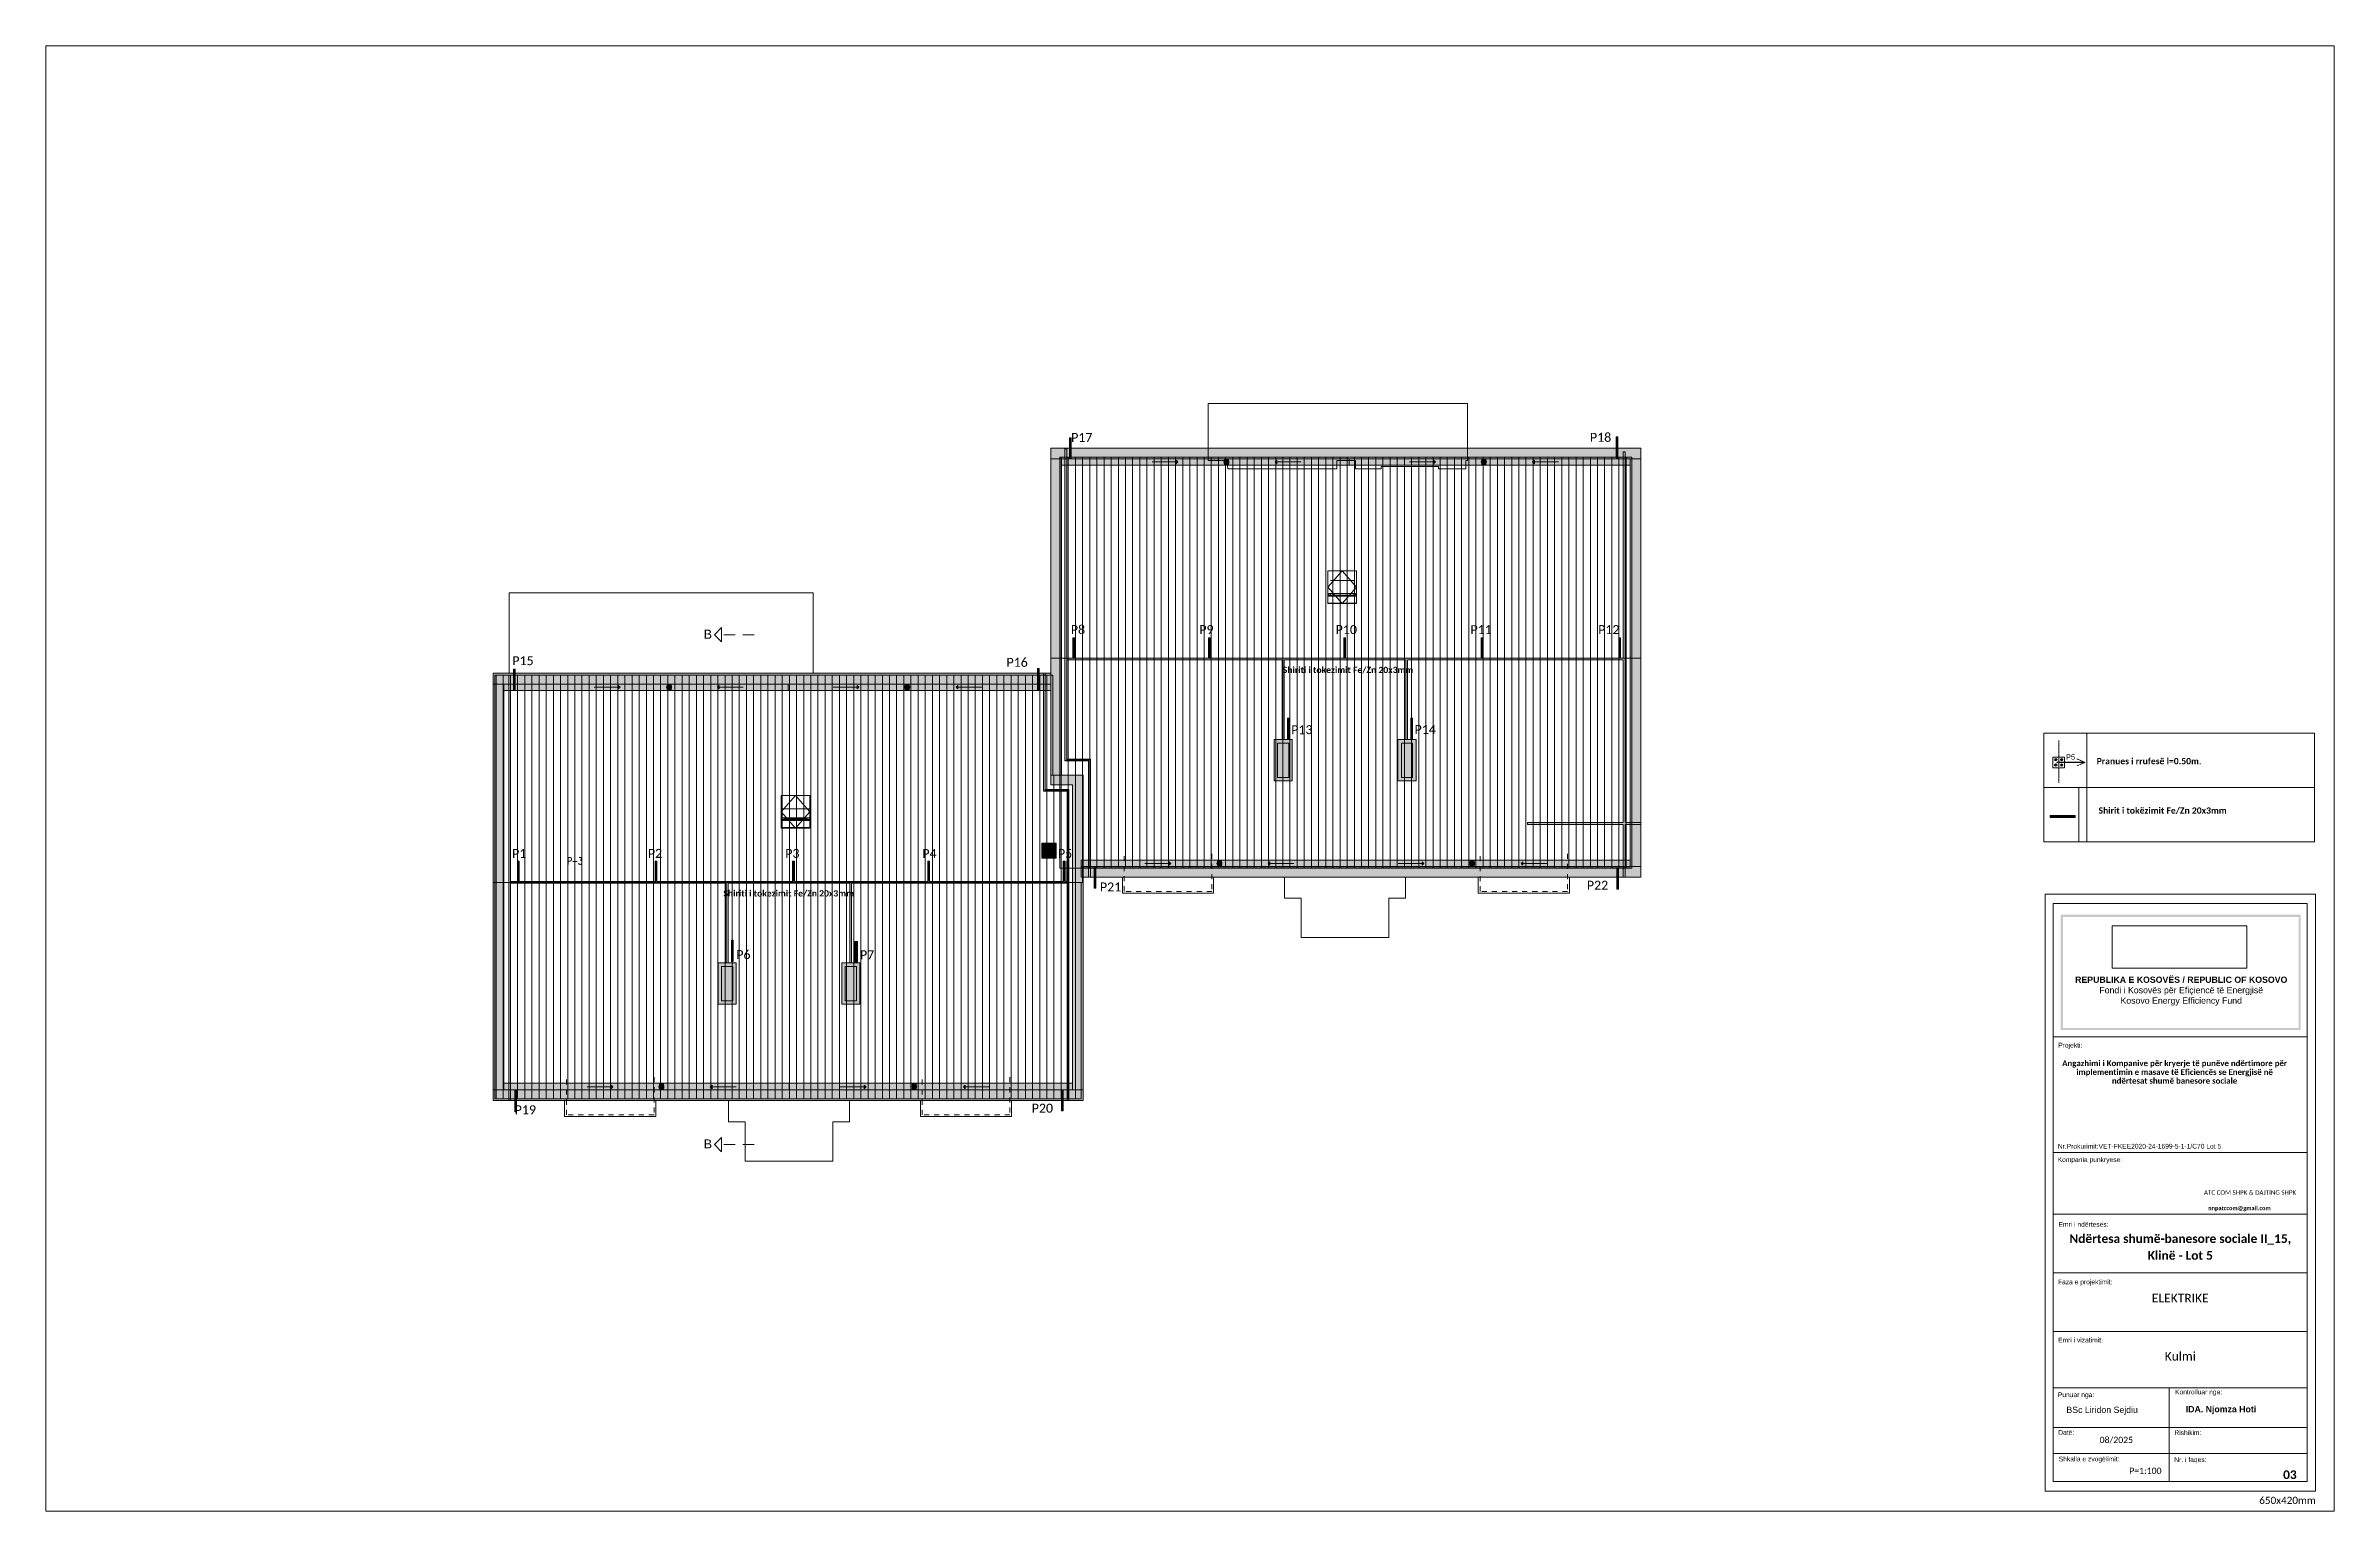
# Model space of a CAD drawing. Header units: millimetres. Extents: x 2791058 to 2855058, y -67651 to -26651.
import ezdxf

# ---------------------------------------------------------------- set-up
doc = ezdxf.new("R2010")
doc.units = ezdxf.units.MM
doc.header["$MEASUREMENT"] = 0
doc.header["$XCLIPFRAME"] = 0
for name, pattern in [('DASHDOT', [1, 0.5, -0.25, 0, -0.25]), ('DASHDOTX2', [2, 1, -0.5, 0, -0.5]), ('Dashed', [282.222223, 141.111112, -141.111112]), ('Long Dashed', [529.166651, 317.499995, -211.666656])]:
    doc.linetypes.add(name, pattern=pattern)
for name, color, linetype, lineweight in [('00 vija ne dukje 1_Pen_No__1', 7, 'Continuous', 0), ('00.Rrufepritesi_Pen_No__1', 7, 'Continuous', 0), ('0_Pen_No__7', 7, 'Continuous', 0), ('Annotation - Text_Pen_No__1', 7, 'Continuous', 0), ('Columns_Pen_No__1', 7, 'Continuous', 0), ('Dimensioning - General_Pen_No__41', 7, 'Continuous', 0), ('Exterior walls_Pen_No__1', 7, 'Continuous', 0), ('Exterior walls_Pen_No__20', 1, 'Continuous', 0), ('Exterior walls_Pen_No__80', 3, 'Continuous', 0), ('Shell - Roof_Pen_No__1', 7, 'Continuous', 0), ('Shell - Roof_Pen_No__2', 8, 'Continuous', 0), ('Shell - Roof_Pen_No__20', 1, 'Continuous', 0), ('Shell - Roof_Pen_No__21', 7, 'Continuous', 0), ('Shell - Roof_Pen_No__60', 230, 'Continuous', 0), ('Structural - Bearing_Pen_No__1', 7, 'Continuous', 0), ('Structural - Bearing_Pen_No__2', 8, 'Continuous', 0), ('Text blocks_Pen_No__20', 1, 'Continuous', 0)]:
    doc.layers.add(name, color=color, linetype=linetype, lineweight=lineweight)
for name, color, linetype, lineweight, true_color in [('00 vija ne dukje 1_Pen_No__250', 7, 'Continuous', 13, 0xe8e8e8), ('00.Rrufepritesi_Pen_No__3', 7, 'Continuous', 0, 0xff6600), ('Annotation - Text_Pen_No__61', 7, 'Continuous', 0, 0x6a6a6a), ('Interior - Furniture _Pen_No__82', 7, 'Continuous', 0, 0xaaaaaa), ('Shell - Roof_Pen_No__61', 7, 'Continuous', 0, 0x6a6a6a), ('Shell - Roof_Pen_No__62', 7, 'Continuous', 0, 0xaaaaaa), ('Structural - Bearing_Pen_No__102', 7, 'Continuous', 0, 0xcccccc), ('Structural - Bearing_Pen_No__86', 7, 'Continuous', 0, 0x5555ff)]:
    doc.layers.add(name, color=color, linetype=linetype, lineweight=lineweight, true_color=true_color)
for name, color, linetype in [('Columns', 7, 'Continuous'), ('Drawing & Figure', 7, 'Continuous'), ('Exterior walls', 7, 'Continuous'), ('Shell - Roof', 7, 'Continuous')]:
    doc.layers.add(name, color=color, linetype=linetype)
doc.styles.add('GENERATED_STYLE_1', font='')
doc.styles.add('GENERATED_STYLE_2', font='')
doc.styles.add('GENERATED_STYLE_3', font='')
doc.styles.add('GENERATED_STYLE_4', font='')
doc.styles.add('GENERATED_STYLE_5', font='')
doc.styles.add('GENERATED_STYLE_6', font='txt.shx')
doc.styles.get('GENERATED_STYLE_1').set_extended_font_data('Arial')
doc.styles.get('GENERATED_STYLE_2').set_extended_font_data('Calibri')
doc.styles.get('GENERATED_STYLE_3').set_extended_font_data('Arial', bold=True)
doc.styles.get('GENERATED_STYLE_4').set_extended_font_data('Calibri Light')
doc.styles.get('GENERATED_STYLE_5').set_extended_font_data('Calibri', bold=True)
doc.linetypes.add('Circles', pattern='A,0,[1,E01-kulmi1.Shx,S=7.839504,R=0,X=0,Y=0],-987.777448,0', length=987.777448)
picture_1 = doc.add_image_def('image1.png', size_in_pixel=(354, 134))
pattern_1 = [(90, (2247653.82, -76424.97), (-200, 0), [])]

msp = doc.modelspace()

# ---------------------------------------------------------------- texts
at = {"layer": '00.Rrufepritesi_Pen_No__1', "color": 7, "linetype": 'Continuous', "lineweight": 0}
for s, insert, char_height, attachment_point, style in [('\\A1;{\\pql;\\fCalibri|b0|i0|c0|p34;P1\\fCalibri|b0|i0|c0|p34;7}', (2819733, -37484), 250, 1, 'GENERATED_STYLE_2'), ('\\A1;{\\pql;\\fCalibri|b0|i0|c0|p34;P1\\fCalibri|b0|i0|c0|p34;8}', (2834242, -37481), 250, 1, 'GENERATED_STYLE_2'), ('\\A1;{\\pql;\\fCalibri|b0|i0|c0|p34;P\\fCalibri|b0|i0|c0|p34;8}', (2819725, -42860), 250, 1, 'GENERATED_STYLE_2'), ('\\A1;{\\pql;\\fCalibri|b0|i0|c0|p34;P\\fCalibri|b0|i0|c0|p34;9}', (2823318, -42860), 250, 1, 'GENERATED_STYLE_2'), ('\\A1;{\\pql;\\fCalibri|b0|i0|c0|p34;P\\fCalibri|b0|i0|c0|p34;10}', (2827131, -42860), 250, 1, 'GENERATED_STYLE_2'), ('\\A1;{\\pql;\\fCalibri|b0|i0|c0|p34;P\\fCalibri|b0|i0|c0|p34;11}', (2830901, -42862), 250, 1, 'GENERATED_STYLE_2'), ('\\A1;{\\pql;\\fCalibri|b0|i0|c0|p34;P\\fCalibri|b0|i0|c0|p34;12}', (2834474, -42860), 250, 1, 'GENERATED_STYLE_2'), ('\\A1;{\\pql;\\fCalibri|b0|i0|c0|p34;P1\\fCalibri|b0|i0|c0|p34;5}', (2804105, -43730), 250, 1, 'GENERATED_STYLE_2'), ('\\A1;{\\pql;\\fCalibri|b0|i0|c0|p34;P1\\fCalibri|b0|i0|c0|p34;6}', (2817925, -43776), 250, 1, 'GENERATED_STYLE_2'), ('\\A1;{\\pql;\\fCalibri|b1|i0|c0|p34;Shiriti i tokezimit Fe/Zn 20x3mm}', (2825650, -44026), 175, 1, 'GENERATED_STYLE_5'), ('\\A1;{\\pql;\\fCalibri|b0|i0|c0|p34;P\\fCalibri|b0|i0|c0|p34;13}', (2825887, -45661), 250, 1, 'GENERATED_STYLE_2'), ('\\A1;{\\pql;\\fCalibri|b0|i0|c0|p34;P\\fCalibri|b0|i0|c0|p34;1\\fCalibri|b0|i0|c0|p34;4}', (2829338, -45654), 250, 1, 'GENERATED_STYLE_2'), ('\\A1;{\\pql;\\fArial|b0|i0|c0|p34;P5}', (2847555, -46476), 150, 1, 'GENERATED_STYLE_1'), ('\\A1;{\\pql;\\fCalibri|b0|i0|c0|p34;P1}', (2804099, -49123), 250, 1, 'GENERATED_STYLE_2'), ('\\A1;{\\pql;\\fCalibri|b0|i0|c0|p34;P\\fCalibri|b0|i0|c0|p34;2}', (2807897, -49121), 250, 1, 'GENERATED_STYLE_2'), ('\\A1;{\\pql;\\fCalibri|b0|i0|c0|p34;P\\fCalibri|b0|i0|c0|p34;3}', (2811738, -49121), 250, 1, 'GENERATED_STYLE_2'), ('\\A1;{\\pql;\\fCalibri|b0|i0|c0|p34;P\\fCalibri|b0|i0|c0|p34;4}', (2815571, -49124), 250, 1, 'GENERATED_STYLE_2'), ('\\A1;{\\pql;\\fCalibri|b0|i0|c0|p34;P\\fCalibri|b0|i0|c0|p34;5}', (2819366, -49125), 250, 1, 'GENERATED_STYLE_2'), ('\\A1;{\\W0.750000x;\\pql;\\Ftxt.shx;P-3}', (2805641, -49460), 200, 4, 'GENERATED_STYLE_6'), ('\\A1;{\\pql;\\fCalibri|b1|i0|c0|p34;Shiriti i tokezimit Fe/Zn 20x3mm}', (2810008, -50277), 175, 1, 'GENERATED_STYLE_5'), ('\\A1;{\\pql;\\fCalibri|b0|i0|c0|p34;P\\fCalibri|b0|i0|c0|p34;21}', (2820538, -50060), 250, 1, 'GENERATED_STYLE_2'), ('\\A1;{\\pql;\\fCalibri|b0|i0|c0|p34;P\\fCalibri|b0|i0|c0|p34;22}', (2834156, -50012), 250, 1, 'GENERATED_STYLE_2'), ('\\A1;{\\pql;\\fCalibri|b0|i0|c0|p34;P\\fCalibri|b0|i0|c0|p34;6}', (2810368, -51952), 250, 1, 'GENERATED_STYLE_2'), ('\\A1;{\\pql;\\fCalibri|b0|i0|c0|p34;P\\fCalibri|b0|i0|c0|p34;7}', (2813828, -51956), 250, 1, 'GENERATED_STYLE_2'), ('\\A1;{\\pql;\\fCalibri|b0|i0|c0|p34;P1\\fCalibri|b0|i0|c0|p34;9}', (2804172, -56294), 250, 1, 'GENERATED_STYLE_2'), ('\\A1;{\\pql;\\fCalibri|b0|i0|c0|p34;P\\fCalibri|b0|i0|c0|p34;20}', (2818631, -56249), 250, 1, 'GENERATED_STYLE_2')]:
    msp.add_mtext(s, dxfattribs=dict(at, insert=insert, char_height=char_height, attachment_point=attachment_point, style=style))
at = {"layer": '0_Pen_No__7', "color": 7, "linetype": 'Continuous', "lineweight": 0, "char_height": 175, "attachment_point": 1, "style": 'GENERATED_STYLE_5'}
for s, insert in [('\\A1;{\\pql;\\fCalibri|b1|i0|c0|p34;Pranues i rrufesë l=0.50m\\fCalibri|b0|i0|c0|p34;.}', (2848413, -46578)), ('\\A1;{\\pql;\\fCalibri|b1|i0|c0|p34;Shirit i tokëzimit Fe/Zn 20x3mm}', (2848465, -47960))]:
    msp.add_mtext(s, dxfattribs=dict(at, insert=insert))
at = {"layer": 'Annotation - Text_Pen_No__1', "color": 7}
for s, style, p in [('IDA. Njomza Hoti', 'GENERATED_STYLE_3', (2850906, -64883)), ('08/2025', 'GENERATED_STYLE_4', (2848497, -65743))]:
    msp.add_text(s, height=175, dxfattribs=dict(at, style=style)).set_placement(p)
at = {"layer": 'Annotation - Text_Pen_No__1', "color": 7, "linetype": 'Continuous', "lineweight": 0, "attachment_point": 2}
for s, insert, char_height, style in [('\\A1;{\\pqc;\\fArial|b1|i0|c0|p34;REPUBLIKA E KOSOVËS / REPUBLIC OF KOSOVO\\P\\pqc;\\fArial|b0|i0|c0|p34;Fondi i Kosovës për Efiçiencë të Energjisë\\P\\pqc;\\fArial|b0|i0|c0|p34;Kosovo Energy Efficiency Fund\\P\\pqc;\\fArial|b1|i0|c0|p34;\\H1.042194x;}', (2850778, -52693), 175, 'GENERATED_STYLE_3'), ('\\A1;{\\pqc;\\fCalibri|b0|i0|c0|p34;ELEKTRIKE}', (2850752, -61568), 242.5, 'GENERATED_STYLE_2'), ('\\A1;{\\pqc;\\fCalibri|b0|i0|c0|p34;Kulmi}', (2850752, -63193), 242.5, 'GENERATED_STYLE_2'), ('\\A1;{\\pqc;\\fCalibri|b0|i0|c0|p34;P=1:100}', (2849776, -66431), 175, 'GENERATED_STYLE_2'), ('\\A1;{\\pqc;\\fCalibri|b1|i0|c0|p34; 0\\fCalibri|b1|i0|c0|p34;3}', (2853776, -66508), 242.5, 'GENERATED_STYLE_5')]:
    msp.add_mtext(s, dxfattribs=dict(at, insert=insert, char_height=char_height, style=style))
at = {"layer": 'Annotation - Text_Pen_No__1', "color": 7, "linetype": 'Continuous', "lineweight": 0, "insert": (2850593, -55038), "char_height": 160, "width": 6798, "attachment_point": 2, "line_spacing_factor": 0.919632, "style": 'GENERATED_STYLE_5'}
msp.add_mtext('\\A1;\\pxqc;Angazhimi i Kompanive për kryerje të punëve ndërtimore për implementimin e masave të Eficiencës se Energjisë në\\Pndërtesat shumë banesore sociale', dxfattribs=at)
at = {"layer": 'Annotation - Text_Pen_No__1', "color": 7, "linetype": 'Continuous', "lineweight": 5, "attachment_point": 2}
for s, insert, char_height, style in [('\\A1;\\pxqc;ATC COM SHPK & DAJTING SHPK ', (2852703, -58672), 125, 'GENERATED_STYLE_4'), ('\\A1;\\pxqc;BSc Liridon Sejdiu', (2848567, -64725), 175, 'GENERATED_STYLE_1')]:
    msp.add_mtext(s, dxfattribs=dict(at, insert=insert, char_height=char_height, style=style))
at = {"layer": 'Annotation - Text_Pen_No__1', "color": 7, "linetype": 'Continuous', "lineweight": 0, "insert": (2850752, -59903), "char_height": 242.5, "attachment_point": 2, "line_spacing_factor": 1.16153, "style": 'GENERATED_STYLE_2'}
msp.add_mtext('\\A1;{\\pqc;\\fCalibri|b1|i0|c0|p34;Ndërtesa shumë-banesor\\fCalibri|b1|i0|c0|p34;e\\fCalibri|b1|i0|c0|p34; \\fCalibri|b1|i0|c0|p34;s\\fCalibri|b1|i0|c0|p34;ocial\\fCalibri|b1|i0|c0|p34;e\\fCalibri|b1|i0|c0|p34; II_15, \\P\\pqc;\\fCalibri|b1|i0|c0|p34;Klinë - Lot 5}', dxfattribs=at)
at = {"layer": 'Annotation - Text_Pen_No__61', "color": 251, "linetype": 'Continuous', "lineweight": 0, "true_color": 0x6a6a6a, "insert": (2853751, -67247), "char_height": 200, "attachment_point": 2, "style": 'GENERATED_STYLE_2'}
msp.add_mtext('\\A1;{\\pqc;\\fCalibri|b0|i0|c0|p34;650\\fCalibri|b0|i0|c0|p34;x420\\fCalibri|b0|i0|c0|p34;mm}', dxfattribs=at)
at = {"layer": 'Dimensioning - General_Pen_No__41', "color": 7, "linetype": 'Continuous', "lineweight": 0, "char_height": 133.38, "attachment_point": 7, "style": 'GENERATED_STYLE_1'}
for s, insert in [('\\A1;{\\pql;\\fArial|b0|i0|c0|p34;Projekti:}', (2847340, -54718)), ('\\pxql;\\A1;Nr.Prokurimit:VET-FKEE2020-24-1699-5-1-1/C70 Lot 5', (2847328, -57508)), ('\\A1;\\pxql;Kompania punkryese:', (2847323, -57920)), ('\\A1;{\\pql;\\fArial|b0|i0|c0|p34;Emri i ndërtesës:}', (2847348, -59695)), ('\\A1;{\\pql;\\fArial|b0|i0|c0|p34;Faza e projektimit:}', (2847333, -61342)), ('\\A1;{\\pql;\\fArial|b0|i0|c0|p34;Emri i vizatimit:}', (2847334, -62931)), ('\\A1;{\\pql;\\fArial|b0|i0|c0|p34;Punuar nga:}', (2847330, -64499)), ('\\A1;{\\pql;\\fArial|b0|i0|c0|p34;Kontrolluar nga:}', (2850607, -64420)), ('\\A1;{\\pql;\\fArial|b0|i0|c0|p34;Datë:}', (2847338, -65514)), ('\\A1;{\\pql;\\fArial|b0|i0|c0|p34;Rishikim:}', (2850586, -65522)), ('\\A1;{\\pql;\\fArial|b0|i0|c0|p34;Shkalla e zvogëlimit:}', (2847353, -66296)), ('\\A1;{\\pql;\\fArial|b0|i0|c0|p34;Nr. i faqes:}', (2850584, -66312))]:
    msp.add_mtext(s, dxfattribs=dict(at, insert=insert))
at = {"layer": 'Dimensioning - General_Pen_No__41', "color": 7, "linetype": 'Continuous', "lineweight": 5, "insert": (2851533, -59259), "char_height": 115, "attachment_point": 7, "line_spacing_factor": 0.922253, "style": 'GENERATED_STYLE_1'}
msp.add_mtext('\\A1;\\pxql,t6.4112,13.191,20.438,28.538;{\\fCalibri|b1|i0|c0|p34;nnpatccom@gmail.com}', dxfattribs=at)
at = {"layer": 'Text blocks_Pen_No__20', "color": 1, "linetype": 'Continuous', "lineweight": 0, "char_height": 250, "attachment_point": 1, "style": 'GENERATED_STYLE_1'}
for insert in [(2809458, -42989), (2809458, -57250)]:
    msp.add_mtext('\\A1;{\\pql;\\fArial|b0|i0|c0|p34;B}', dxfattribs=dict(at, insert=insert))

# ---------------------------------------------------------------- blocks, each defined once
blk = doc.blocks.new('Wall_1', base_point=(2835368, -49620))
at = {"layer": 'Exterior walls', "linetype": 'Continuous', "lineweight": 0}
for points in [[(2820018, -49440), (2820018, -49620), (2823809, -49620), (2823809, -49440)], [(2823809, -49530), (2823818, -49495), (2823844, -49470), (2823879, -49460), (2823914, -49470), (2823940, -49495), (2823949, -49530), (2823949, -49440), (2823809, -49440)], [(2823818, -49565), (2823809, -49530), (2823809, -49620), (2823949, -49620), (2823949, -49530), (2823940, -49565), (2823914, -49591), (2823879, -49600), (2823844, -49591)], [(2823949, -49440), (2823949, -49620), (2830878, -49620), (2830878, -49440)], [(2830878, -49530), (2830888, -49495), (2830913, -49470), (2830948, -49460), (2830983, -49470), (2831009, -49495), (2831018, -49530), (2831018, -49440), (2830878, -49440)], [(2830888, -49565), (2830878, -49530), (2830878, -49620), (2831018, -49620), (2831018, -49530), (2831009, -49565), (2830983, -49591), (2830948, -49600), (2830913, -49591)], [(2831018, -49440), (2831018, -49620), (2835368, -49620), (2835368, -49440)]]:
    blk.add_hatch(color=255, dxfattribs=at).paths.add_polyline_path(points)
at = {"layer": 'Exterior walls_Pen_No__1', "color": 7, "linetype": 'Continuous', "lineweight": 0, "flags": 128}
for points in [[(2835368, -49440), (2820018, -49440)], [(2820018, -49440), (2820018, -49620)], [(2820018, -49620), (2835368, -49620)], [(2835368, -49620), (2835368, -49440)]]:
    blk.add_lwpolyline(points, dxfattribs=at)
blk = doc.blocks.new('Wall_2', base_point=(2819768, -55859))
at = {"layer": 'Exterior walls', "linetype": 'Continuous', "lineweight": 0}
for points in [[(2803868, -55679), (2803868, -55859), (2808206, -55859), (2808206, -55679)], [(2808206, -55779), (2808216, -55744), (2808241, -55718), (2808276, -55709), (2808311, -55718), (2808337, -55744), (2808346, -55779), (2808346, -55679), (2808206, -55679)], [(2808346, -55679), (2808346, -55859), (2815278, -55859), (2815278, -55679)], [(2815278, -55773), (2815288, -55738), (2815313, -55713), (2815348, -55703), (2815383, -55713), (2815409, -55738), (2815418, -55773), (2815418, -55679), (2815278, -55679)], [(2815418, -55679), (2815418, -55859), (2819768, -55859), (2819768, -55679)], [(2808216, -55814), (2808206, -55779), (2808206, -55859), (2808346, -55859), (2808346, -55779), (2808337, -55814), (2808311, -55840), (2808276, -55849), (2808241, -55840)], [(2815288, -55808), (2815278, -55773), (2815278, -55859), (2815418, -55859), (2815418, -55773), (2815409, -55808), (2815383, -55834), (2815348, -55843), (2815313, -55834)]]:
    blk.add_hatch(color=255, dxfattribs=at).paths.add_polyline_path(points)
at = {"layer": 'Exterior walls_Pen_No__1', "color": 7, "linetype": 'Continuous', "lineweight": 0, "flags": 128}
for points in [[(2819768, -55679), (2803868, -55679)], [(2803868, -55679), (2803868, -55859)], [(2819768, -55859), (2819768, -55679)], [(2803868, -55859), (2819768, -55859)]]:
    blk.add_lwpolyline(points, dxfattribs=at)
blk = doc.blocks.new('Wall_3', base_point=(2803868, -44509))
at = {"layer": 'Exterior walls', "linetype": 'Continuous', "lineweight": 0}
for points in [[(2808418, -44689), (2808418, -44509), (2803868, -44509), (2803868, -44689)], [(2808418, -44509), (2808418, -44598), (2808428, -44563), (2808453, -44537), (2808488, -44528), (2808523, -44537), (2808549, -44563), (2808558, -44598), (2808558, -44509)], [(2808418, -44689), (2808558, -44689), (2808558, -44598), (2808549, -44633), (2808523, -44658), (2808488, -44668), (2808453, -44658), (2808428, -44633), (2808418, -44598)], [(2815078, -44689), (2815078, -44509), (2808558, -44509), (2808558, -44689)], [(2815078, -44509), (2815078, -44595), (2815088, -44560), (2815113, -44534), (2815148, -44525), (2815183, -44534), (2815209, -44560), (2815218, -44595), (2815218, -44509)], [(2815078, -44689), (2815218, -44689), (2815218, -44595), (2815209, -44630), (2815183, -44656), (2815148, -44665), (2815113, -44656), (2815088, -44630), (2815078, -44595)], [(2819168, -44689), (2819168, -44509), (2815218, -44509), (2815218, -44689)]]:
    blk.add_hatch(color=255, dxfattribs=at).paths.add_polyline_path(points)
at = {"layer": 'Exterior walls_Pen_No__1', "color": 7, "linetype": 'Continuous', "lineweight": 0, "flags": 128}
for points in [[(2819168, -44509), (2803868, -44509)], [(2803868, -44509), (2803868, -44689)], [(2803868, -44689), (2819168, -44689)], [(2819168, -44689), (2819168, -44509)]]:
    blk.add_lwpolyline(points, dxfattribs=at)
blk = doc.blocks.new('Wall_4', base_point=(2819468, -38209))
at = {"layer": 'Exterior walls', "linetype": 'Continuous', "lineweight": 0}
for points in [[(2824008, -38389), (2824008, -38209), (2819468, -38209), (2819468, -38389)], [(2824008, -38209), (2824008, -38300), (2824018, -38265), (2824043, -38239), (2824078, -38230), (2824113, -38239), (2824139, -38265), (2824148, -38300), (2824148, -38209)], [(2824008, -38389), (2824148, -38389), (2824148, -38300), (2824139, -38335), (2824113, -38361), (2824078, -38370), (2824043, -38361), (2824018, -38335), (2824008, -38300)], [(2831205, -38389), (2831205, -38209), (2824148, -38209), (2824148, -38389)], [(2831205, -38209), (2831205, -38292), (2831214, -38257), (2831240, -38231), (2831275, -38222), (2831310, -38231), (2831335, -38257), (2831345, -38292), (2831345, -38209)], [(2831205, -38389), (2831345, -38389), (2831345, -38292), (2831335, -38327), (2831310, -38353), (2831275, -38362), (2831240, -38353), (2831214, -38327), (2831205, -38292)], [(2835368, -38389), (2835368, -38209), (2831345, -38209), (2831345, -38389)]]:
    blk.add_hatch(color=255, dxfattribs=at).paths.add_polyline_path(points)
at = {"layer": 'Exterior walls_Pen_No__1', "color": 7, "linetype": 'Continuous', "lineweight": 0, "flags": 128}
for points in [[(2835368, -38209), (2819468, -38209)], [(2819468, -38209), (2819468, -38389)], [(2819468, -38389), (2835368, -38389)], [(2835368, -38389), (2835368, -38209)]]:
    blk.add_lwpolyline(points, dxfattribs=at)
blk = doc.blocks.new('Wall_5', base_point=(2804004, -44259))
at = {"layer": 'Exterior walls_Pen_No__80', "linetype": 'Continuous', "lineweight": 0}
blk.add_hatch(color=3, dxfattribs=at).paths.add_polyline_path([(2804004, -44259), (2804004, -56159), (2804054, -56159), (2804054, -44259)])
at = {"layer": 'Exterior walls_Pen_No__80', "color": 3, "linetype": 'Continuous', "lineweight": 0, "flags": 128}
for points in [[(2804004, -44259), (2804004, -56159)], [(2804054, -44259), (2804004, -44259)], [(2804054, -50034), (2804054, -44259)], [(2804054, -56159), (2804054, -50084)], [(2804004, -56159), (2804054, -56159)]]:
    blk.add_lwpolyline(points, dxfattribs=at)
blk = doc.blocks.new('Wall_6', base_point=(2804004, -50059))
at = {"layer": 'Exterior walls_Pen_No__80', "linetype": 'Continuous', "lineweight": 0}
blk.add_hatch(color=3, dxfattribs=at).paths.add_polyline_path([(2804054, -50084), (2819621, -50084), (2819671, -50034), (2804054, -50034)])
at = {"layer": 'Exterior walls_Pen_No__80', "color": 3, "linetype": 'Continuous', "lineweight": 0, "flags": 128}
for points in [[(2804251, -50034), (2804054, -50034)], [(2804054, -50084), (2810088, -50084)], [(2808097, -50034), (2804301, -50034)], [(2811943, -50034), (2808147, -50034)], [(2810138, -50084), (2813542, -50084)], [(2815726, -50034), (2811993, -50034)], [(2813592, -50084), (2819621, -50084)], [(2819515, -50034), (2815776, -50034)], [(2819621, -50034), (2819565, -50034)]]:
    blk.add_lwpolyline(points, dxfattribs=at)
blk = doc.blocks.new('Wall_7', base_point=(2819646, -50059))
at = {"layer": 'Exterior walls_Pen_No__80', "linetype": 'Continuous', "lineweight": 0}
blk.add_hatch(color=3, dxfattribs=at).paths.add_polyline_path([(2819621, -50084), (2819621, -56159), (2819671, -56159), (2819671, -50034)])
at = {"layer": 'Exterior walls_Pen_No__80', "color": 3, "linetype": 'Continuous', "lineweight": 0, "flags": 128}
for points in [[(2819621, -50084), (2819621, -56159)], [(2819671, -56159), (2819671, -50034)], [(2819621, -56159), (2819671, -56159)]]:
    blk.add_lwpolyline(points, dxfattribs=at)
blk = doc.blocks.new('Wall_8', base_point=(2818982, -44209))
at = {"layer": 'Exterior walls_Pen_No__80', "linetype": 'Continuous', "lineweight": 0}
blk.add_hatch(color=3, dxfattribs=at).paths.add_polyline_path([(2818957, -44209), (2818957, -47506), (2819007, -47456), (2819007, -44209)])
at = {"layer": 'Exterior walls_Pen_No__80', "color": 3, "linetype": 'Continuous', "lineweight": 0, "flags": 128}
for points in [[(2818957, -44209), (2818957, -47506)], [(2819007, -44209), (2818957, -44209)], [(2819007, -47456), (2819007, -44209)]]:
    blk.add_lwpolyline(points, dxfattribs=at)
blk = doc.blocks.new('Wall_9', base_point=(2818982, -47481))
at = {"layer": 'Exterior walls_Pen_No__80', "linetype": 'Continuous', "lineweight": 0}
blk.add_hatch(color=3, dxfattribs=at).paths.add_polyline_path([(2818957, -47506), (2819621, -47506), (2819671, -47456), (2819007, -47456)])
at = {"layer": 'Exterior walls_Pen_No__80', "color": 3, "linetype": 'Continuous', "lineweight": 0, "flags": 128}
for points in [[(2818957, -47506), (2819621, -47506)], [(2819671, -47456), (2819007, -47456)]]:
    blk.add_lwpolyline(points, dxfattribs=at)
blk = doc.blocks.new('Wall_10', base_point=(2819646, -47481))
at = {"layer": 'Exterior walls_Pen_No__80', "linetype": 'Continuous', "lineweight": 0}
blk.add_hatch(color=3, dxfattribs=at).paths.add_polyline_path([(2819621, -47506), (2819621, -50034), (2819671, -50034), (2819671, -47456)])
at = {"layer": 'Exterior walls_Pen_No__80', "color": 3, "linetype": 'Continuous', "lineweight": 0, "flags": 128}
for points in [[(2819621, -47506), (2819621, -50034)], [(2819671, -50034), (2819671, -47456)]]:
    blk.add_lwpolyline(points, dxfattribs=at)
blk = doc.blocks.new('Wall_11', base_point=(2810113, -52309))
at = {"layer": 'Exterior walls_Pen_No__80', "linetype": 'Continuous', "lineweight": 0}
blk.add_hatch(color=3, dxfattribs=at).paths.add_polyline_path([(2810138, -52309), (2810138, -50084), (2810088, -50084), (2810088, -52309)])
at = {"layer": 'Exterior walls_Pen_No__80', "color": 3, "linetype": 'Continuous', "lineweight": 0, "flags": 128}
for points in [[(2810088, -50084), (2810088, -52309)], [(2810138, -52309), (2810138, -50084)], [(2810088, -52309), (2810138, -52309)]]:
    blk.add_lwpolyline(points, dxfattribs=at)
blk = doc.blocks.new('Wall_12', base_point=(2813567, -52309))
at = {"layer": 'Exterior walls_Pen_No__80', "linetype": 'Continuous', "lineweight": 0}
blk.add_hatch(color=3, dxfattribs=at).paths.add_polyline_path([(2813592, -52309), (2813592, -50084), (2813542, -50084), (2813542, -52309)])
at = {"layer": 'Exterior walls_Pen_No__80', "color": 3, "linetype": 'Continuous', "lineweight": 0, "flags": 128}
for points in [[(2813542, -50084), (2813542, -52309)], [(2813592, -52309), (2813592, -50084)], [(2813542, -52309), (2813592, -52309)]]:
    blk.add_lwpolyline(points, dxfattribs=at)
blk = doc.blocks.new('Wall_13', base_point=(2829117, -46059))
at = {"layer": 'Exterior walls_Pen_No__80', "linetype": 'Continuous', "lineweight": 0}
blk.add_hatch(color=3, dxfattribs=at).paths.add_polyline_path([(2829142, -46059), (2829142, -43834), (2829092, -43834), (2829092, -46059)])
at = {"layer": 'Exterior walls_Pen_No__80', "color": 3, "linetype": 'Continuous', "lineweight": 0, "flags": 128}
for points in [[(2829092, -43834), (2829092, -46059)], [(2829142, -46059), (2829142, -43834)], [(2829092, -46059), (2829142, -46059)]]:
    blk.add_lwpolyline(points, dxfattribs=at)
blk = doc.blocks.new('Wall_14', base_point=(2825663, -46059))
at = {"layer": 'Exterior walls_Pen_No__80', "linetype": 'Continuous', "lineweight": 0}
blk.add_hatch(color=3, dxfattribs=at).paths.add_polyline_path([(2825688, -46059), (2825688, -43834), (2825638, -43834), (2825638, -46059)])
at = {"layer": 'Exterior walls_Pen_No__80', "color": 3, "linetype": 'Continuous', "lineweight": 0, "flags": 128}
for points in [[(2825638, -43834), (2825638, -46059)], [(2825688, -46059), (2825688, -43834)], [(2825638, -46059), (2825688, -46059)]]:
    blk.add_lwpolyline(points, dxfattribs=at)
blk = doc.blocks.new('Wall_15', base_point=(2804276, -50059))
at = {"layer": 'Exterior walls_Pen_No__20', "linetype": 'Continuous', "lineweight": 0}
blk.add_hatch(color=1, dxfattribs=at).paths.add_polyline_path([(2804301, -50034), (2804301, -49466), (2804251, -49466), (2804251, -50034)])
at = {"layer": 'Exterior walls_Pen_No__20', "color": 1, "linetype": 'Continuous', "lineweight": 0, "flags": 128}
for points in [[(2804301, -49466), (2804251, -49466)], [(2804251, -49466), (2804251, -50034)], [(2804301, -50034), (2804301, -49466)]]:
    blk.add_lwpolyline(points, dxfattribs=at)
blk = doc.blocks.new('Wall_16', base_point=(2808122, -50059))
at = {"layer": 'Exterior walls_Pen_No__20', "linetype": 'Continuous', "lineweight": 0}
blk.add_hatch(color=1, dxfattribs=at).paths.add_polyline_path([(2808147, -50034), (2808147, -49466), (2808097, -49466), (2808097, -50034)])
at = {"layer": 'Exterior walls_Pen_No__20', "color": 1, "linetype": 'Continuous', "lineweight": 0, "flags": 128}
for points in [[(2808147, -49466), (2808097, -49466)], [(2808097, -49466), (2808097, -50034)], [(2808147, -50034), (2808147, -49466)]]:
    blk.add_lwpolyline(points, dxfattribs=at)
blk = doc.blocks.new('Wall_17', base_point=(2811968, -50059))
at = {"layer": 'Exterior walls_Pen_No__20', "linetype": 'Continuous', "lineweight": 0}
blk.add_hatch(color=1, dxfattribs=at).paths.add_polyline_path([(2811993, -50034), (2811993, -49466), (2811943, -49466), (2811943, -50034)])
at = {"layer": 'Exterior walls_Pen_No__20', "color": 1, "linetype": 'Continuous', "lineweight": 0, "flags": 128}
for points in [[(2811993, -49466), (2811943, -49466)], [(2811943, -49466), (2811943, -50034)], [(2811993, -50034), (2811993, -49466)]]:
    blk.add_lwpolyline(points, dxfattribs=at)
blk = doc.blocks.new('Wall_18', base_point=(2815751, -50059))
at = {"layer": 'Exterior walls_Pen_No__20', "linetype": 'Continuous', "lineweight": 0}
blk.add_hatch(color=1, dxfattribs=at).paths.add_polyline_path([(2815776, -50034), (2815776, -49466), (2815726, -49466), (2815726, -50034)])
at = {"layer": 'Exterior walls_Pen_No__20', "color": 1, "linetype": 'Continuous', "lineweight": 0, "flags": 128}
for points in [[(2815776, -49466), (2815726, -49466)], [(2815726, -49466), (2815726, -50034)], [(2815776, -50034), (2815776, -49466)]]:
    blk.add_lwpolyline(points, dxfattribs=at)
blk = doc.blocks.new('Wall_19', base_point=(2819540, -50059))
at = {"layer": 'Exterior walls_Pen_No__20', "linetype": 'Continuous', "lineweight": 0}
blk.add_hatch(color=1, dxfattribs=at).paths.add_polyline_path([(2819565, -50034), (2819565, -49466), (2819515, -49466), (2819515, -50034)])
at = {"layer": 'Exterior walls_Pen_No__20', "color": 1, "linetype": 'Continuous', "lineweight": 0, "flags": 128}
for points in [[(2819565, -49466), (2819515, -49466)], [(2819515, -49466), (2819515, -50034)], [(2819565, -50034), (2819565, -49466)]]:
    blk.add_lwpolyline(points, dxfattribs=at)
blk = doc.blocks.new('Wall_20', base_point=(2810258, -52268))
at = {"layer": 'Exterior walls_Pen_No__20', "linetype": 'Continuous', "lineweight": 0}
blk.add_hatch(color=1, dxfattribs=at).paths.add_polyline_path([(2810283, -52268), (2810283, -51676), (2810233, -51676), (2810233, -52268)])
at = {"layer": 'Exterior walls_Pen_No__20', "color": 1, "linetype": 'Continuous', "lineweight": 0, "flags": 128}
for points in [[(2810283, -51676), (2810233, -51676)], [(2810233, -51676), (2810233, -52268)], [(2810283, -52268), (2810283, -51676)], [(2810233, -52268), (2810283, -52268)]]:
    blk.add_lwpolyline(points, dxfattribs=at)
blk = doc.blocks.new('Wall_21', base_point=(2813732, -52309))
at = {"layer": 'Exterior walls_Pen_No__20', "linetype": 'Continuous', "lineweight": 0}
blk.add_hatch(color=1, dxfattribs=at).paths.add_polyline_path([(2813757, -52309), (2813757, -51716), (2813707, -51716), (2813707, -52309)])
at = {"layer": 'Exterior walls_Pen_No__20', "color": 1, "linetype": 'Continuous', "lineweight": 0, "flags": 128}
for points in [[(2813757, -51716), (2813707, -51716)], [(2813707, -51716), (2813707, -52309)], [(2813757, -52309), (2813757, -51716)], [(2813707, -52309), (2813757, -52309)]]:
    blk.add_lwpolyline(points, dxfattribs=at)
blk = doc.blocks.new('Wall_22', base_point=(2813707, -52309))
at = {"layer": 'Exterior walls_Pen_No__20', "linetype": 'Continuous', "lineweight": 0}
blk.add_hatch(color=1, dxfattribs=at).paths.add_polyline_path([(2813732, -52309), (2813732, -51716), (2813682, -51716), (2813682, -52309)])
at = {"layer": 'Exterior walls_Pen_No__20', "color": 1, "linetype": 'Continuous', "lineweight": 0, "flags": 128}
for points in [[(2813732, -51716), (2813682, -51716)], [(2813682, -51716), (2813682, -52309)], [(2813732, -52309), (2813732, -51716)], [(2813682, -52309), (2813732, -52309)]]:
    blk.add_lwpolyline(points, dxfattribs=at)
blk = doc.blocks.new('Wall_23', base_point=(2835073, -43809))
at = {"layer": 'Exterior walls_Pen_No__20', "linetype": 'Continuous', "lineweight": 0}
blk.add_hatch(color=1, dxfattribs=at).paths.add_polyline_path([(2835098, -43784), (2835098, -43216), (2835048, -43216), (2835048, -43784)])
at = {"layer": 'Exterior walls_Pen_No__20', "color": 1, "linetype": 'Continuous', "lineweight": 0, "flags": 128}
for points in [[(2835098, -43216), (2835048, -43216)], [(2835048, -43216), (2835048, -43784)], [(2835098, -43784), (2835098, -43216)]]:
    blk.add_lwpolyline(points, dxfattribs=at)
blk = doc.blocks.new('Wall_24', base_point=(2831227, -43809))
at = {"layer": 'Exterior walls_Pen_No__20', "linetype": 'Continuous', "lineweight": 0}
blk.add_hatch(color=1, dxfattribs=at).paths.add_polyline_path([(2831252, -43784), (2831252, -43216), (2831202, -43216), (2831202, -43784)])
at = {"layer": 'Exterior walls_Pen_No__20', "color": 1, "linetype": 'Continuous', "lineweight": 0, "flags": 128}
for points in [[(2831252, -43216), (2831202, -43216)], [(2831202, -43216), (2831202, -43784)], [(2831252, -43784), (2831252, -43216)]]:
    blk.add_lwpolyline(points, dxfattribs=at)
blk = doc.blocks.new('Wall_25', base_point=(2827381, -43809))
at = {"layer": 'Exterior walls_Pen_No__20', "linetype": 'Continuous', "lineweight": 0}
blk.add_hatch(color=1, dxfattribs=at).paths.add_polyline_path([(2827406, -43784), (2827406, -43216), (2827356, -43216), (2827356, -43784)])
at = {"layer": 'Exterior walls_Pen_No__20', "color": 1, "linetype": 'Continuous', "lineweight": 0, "flags": 128}
for points in [[(2827406, -43216), (2827356, -43216)], [(2827356, -43216), (2827356, -43784)], [(2827406, -43784), (2827406, -43216)]]:
    blk.add_lwpolyline(points, dxfattribs=at)
blk = doc.blocks.new('Wall_26', base_point=(2823598, -43809))
at = {"layer": 'Exterior walls_Pen_No__20', "linetype": 'Continuous', "lineweight": 0}
blk.add_hatch(color=1, dxfattribs=at).paths.add_polyline_path([(2823623, -43784), (2823623, -43216), (2823573, -43216), (2823573, -43784)])
at = {"layer": 'Exterior walls_Pen_No__20', "color": 1, "linetype": 'Continuous', "lineweight": 0, "flags": 128}
for points in [[(2823623, -43216), (2823573, -43216)], [(2823573, -43216), (2823573, -43784)], [(2823623, -43784), (2823623, -43216)]]:
    blk.add_lwpolyline(points, dxfattribs=at)
blk = doc.blocks.new('Wall_27', base_point=(2819809, -43809))
at = {"layer": 'Exterior walls_Pen_No__20', "linetype": 'Continuous', "lineweight": 0}
blk.add_hatch(color=1, dxfattribs=at).paths.add_polyline_path([(2819834, -43784), (2819834, -43216), (2819784, -43216), (2819784, -43784)])
at = {"layer": 'Exterior walls_Pen_No__20', "color": 1, "linetype": 'Continuous', "lineweight": 0, "flags": 128}
for points in [[(2819834, -43216), (2819784, -43216)], [(2819784, -43216), (2819784, -43784)], [(2819834, -43784), (2819834, -43216)]]:
    blk.add_lwpolyline(points, dxfattribs=at)
blk = doc.blocks.new('Wall_28', base_point=(2829254, -46059))
at = {"layer": 'Exterior walls_Pen_No__20', "linetype": 'Continuous', "lineweight": 0}
blk.add_hatch(color=1, dxfattribs=at).paths.add_polyline_path([(2829279, -46059), (2829279, -45466), (2829229, -45466), (2829229, -46059)])
at = {"layer": 'Exterior walls_Pen_No__20', "color": 1, "linetype": 'Continuous', "lineweight": 0, "flags": 128}
for points in [[(2829279, -45466), (2829229, -45466)], [(2829229, -45466), (2829229, -46059)], [(2829229, -46059), (2829279, -46059)], [(2829279, -46059), (2829279, -45466)]]:
    blk.add_lwpolyline(points, dxfattribs=at)
blk = doc.blocks.new('Wall_29', base_point=(2825808, -46059))
at = {"layer": 'Exterior walls_Pen_No__20', "linetype": 'Continuous', "lineweight": 0}
blk.add_hatch(color=1, dxfattribs=at).paths.add_polyline_path([(2825833, -46059), (2825833, -45466), (2825783, -45466), (2825783, -46059)])
at = {"layer": 'Exterior walls_Pen_No__20', "color": 1, "linetype": 'Continuous', "lineweight": 0, "flags": 128}
for points in [[(2825833, -45466), (2825783, -45466)], [(2825783, -45466), (2825783, -46059)], [(2825783, -46059), (2825833, -46059)], [(2825833, -46059), (2825833, -45466)]]:
    blk.add_lwpolyline(points, dxfattribs=at)
blk = doc.blocks.new('Wall_30', base_point=(2804159, -44689))
at = {"layer": 'Exterior walls_Pen_No__20', "linetype": 'Continuous', "lineweight": 0}
blk.add_hatch(color=1, dxfattribs=at).paths.add_polyline_path([(2804184, -44689), (2804184, -44096), (2804134, -44096), (2804134, -44689)])
at = {"layer": 'Exterior walls_Pen_No__20', "color": 1, "linetype": 'Continuous', "lineweight": 0, "flags": 128}
for points in [[(2804184, -44096), (2804134, -44096)], [(2804134, -44096), (2804134, -44689)], [(2804184, -44689), (2804184, -44096)], [(2804134, -44689), (2804184, -44689)]]:
    blk.add_lwpolyline(points, dxfattribs=at)
blk = doc.blocks.new('Wall_31', base_point=(2818818, -44667))
at = {"layer": 'Exterior walls_Pen_No__20', "linetype": 'Continuous', "lineweight": 0}
blk.add_hatch(color=1, dxfattribs=at).paths.add_polyline_path([(2818843, -44667), (2818843, -44075), (2818793, -44075), (2818793, -44667)])
at = {"layer": 'Exterior walls_Pen_No__20', "color": 1, "linetype": 'Continuous', "lineweight": 0, "flags": 128}
for points in [[(2818843, -44075), (2818793, -44075)], [(2818793, -44075), (2818793, -44667)], [(2818843, -44667), (2818843, -44075)], [(2818793, -44667), (2818843, -44667)]]:
    blk.add_lwpolyline(points, dxfattribs=at)
blk = doc.blocks.new('Wall_32', base_point=(2804197, -56476))
at = {"layer": 'Exterior walls_Pen_No__20', "linetype": 'Continuous', "lineweight": 0}
blk.add_hatch(color=1, dxfattribs=at).paths.add_polyline_path([(2804222, -56476), (2804222, -55884), (2804172, -55884), (2804172, -56476)])
at = {"layer": 'Exterior walls_Pen_No__20', "color": 1, "linetype": 'Continuous', "lineweight": 0, "flags": 128}
for points in [[(2804222, -55884), (2804172, -55884)], [(2804172, -55884), (2804172, -56476)], [(2804222, -56476), (2804222, -55884)], [(2804172, -56476), (2804222, -56476)]]:
    blk.add_lwpolyline(points, dxfattribs=at)
blk = doc.blocks.new('Wall_33', base_point=(2819485, -56451))
at = {"layer": 'Exterior walls_Pen_No__20', "linetype": 'Continuous', "lineweight": 0}
blk.add_hatch(color=1, dxfattribs=at).paths.add_polyline_path([(2819510, -56451), (2819510, -55859), (2819460, -55859), (2819460, -56451)])
at = {"layer": 'Exterior walls_Pen_No__20', "color": 1, "linetype": 'Continuous', "lineweight": 0, "flags": 128}
for points in [[(2819510, -55859), (2819460, -55859)], [(2819460, -55859), (2819460, -56451)], [(2819510, -56451), (2819510, -55859)], [(2819460, -56451), (2819510, -56451)]]:
    blk.add_lwpolyline(points, dxfattribs=at)
blk = doc.blocks.new('Wall_34', base_point=(2820400, -50217))
at = {"layer": 'Exterior walls_Pen_No__20', "linetype": 'Continuous', "lineweight": 0}
blk.add_hatch(color=1, dxfattribs=at).paths.add_polyline_path([(2820425, -50217), (2820425, -49625), (2820375, -49625), (2820375, -50217)])
at = {"layer": 'Exterior walls_Pen_No__20', "color": 1, "linetype": 'Continuous', "lineweight": 0, "flags": 128}
for points in [[(2820425, -49625), (2820375, -49625)], [(2820375, -49625), (2820375, -50217)], [(2820425, -50217), (2820425, -49625)], [(2820375, -50217), (2820425, -50217)]]:
    blk.add_lwpolyline(points, dxfattribs=at)
blk = doc.blocks.new('Wall_35', base_point=(2835017, -50251))
at = {"layer": 'Exterior walls_Pen_No__20', "linetype": 'Continuous', "lineweight": 0}
blk.add_hatch(color=1, dxfattribs=at).paths.add_polyline_path([(2835042, -50251), (2835042, -49659), (2834992, -49659), (2834992, -50251)])
at = {"layer": 'Exterior walls_Pen_No__20', "color": 1, "linetype": 'Continuous', "lineweight": 0, "flags": 128}
for points in [[(2835042, -49659), (2834992, -49659)], [(2834992, -49659), (2834992, -50251)], [(2835042, -50251), (2835042, -49659)], [(2834992, -50251), (2835042, -50251)]]:
    blk.add_lwpolyline(points, dxfattribs=at)
blk = doc.blocks.new('Wall_36', base_point=(2847301, -46701))
at = {"layer": 'Exterior walls_Pen_No__20', "linetype": 'Continuous', "lineweight": 0}
blk.add_hatch(color=1, dxfattribs=at).paths.add_polyline_path([(2847301, -46706), (2848082, -46706), (2848082, -46696), (2847301, -46696)])
at = {"layer": 'Exterior walls_Pen_No__20', "color": 1, "linetype": 'Continuous', "lineweight": 0, "flags": 128}
for points in [[(2848082, -46696), (2847301, -46696)], [(2847301, -46696), (2847301, -46706)], [(2847301, -46706), (2848082, -46706)], [(2848082, -46706), (2848082, -46696)]]:
    blk.add_lwpolyline(points, dxfattribs=at)
blk = doc.blocks.new('Column_1', base_point=(2830948, -49530))
at = {"layer": 'Columns', "linetype": 'Continuous', "lineweight": 0, "true_color": 0x000000}
blk.add_hatch(color=18, dxfattribs=at).paths.add_polyline_path([(2830948, -49600, 0.414214), (2831018, -49530, 0.414214), (2830948, -49460, 0.414214), (2830878, -49530, 0.414214)])
at = {"layer": 'Columns_Pen_No__1', "color": 7, "linetype": 'Continuous', "lineweight": 0}
for p, q in [((2830899, -49580), (2830998, -49481)), ((2830998, -49580), (2830899, -49481))]:
    blk.add_line(p, q, dxfattribs=at)
blk.add_circle((2830948, -49530), 70, dxfattribs=at)
blk = doc.blocks.new('Column_2', base_point=(2823879, -49530))
at = {"layer": 'Columns', "linetype": 'Continuous', "lineweight": 0, "true_color": 0x000000}
blk.add_hatch(color=18, dxfattribs=at).paths.add_polyline_path([(2823879, -49600, 0.414214), (2823949, -49530, 0.414214), (2823879, -49460, 0.414214), (2823809, -49530, 0.414214)])
at = {"layer": 'Columns_Pen_No__1', "color": 7, "linetype": 'Continuous', "lineweight": 0}
for p, q in [((2823830, -49580), (2823929, -49481)), ((2823929, -49580), (2823830, -49481))]:
    blk.add_line(p, q, dxfattribs=at)
blk.add_circle((2823879, -49530), 70, dxfattribs=at)
blk = doc.blocks.new('Column_3', base_point=(2815348, -55773))
at = {"layer": 'Columns', "linetype": 'Continuous', "lineweight": 0, "true_color": 0x000000}
blk.add_hatch(color=18, dxfattribs=at).paths.add_polyline_path([(2815348, -55843, 0.414214), (2815418, -55773, 0.414214), (2815348, -55703, 0.414214), (2815278, -55773, 0.414214)])
at = {"layer": 'Columns_Pen_No__1', "color": 7, "linetype": 'Continuous', "lineweight": 0}
for p, q in [((2815299, -55823), (2815398, -55724)), ((2815398, -55823), (2815299, -55724))]:
    blk.add_line(p, q, dxfattribs=at)
blk.add_circle((2815348, -55773), 70, dxfattribs=at)
blk = doc.blocks.new('Column_4', base_point=(2808276, -55779))
at = {"layer": 'Columns', "linetype": 'Continuous', "lineweight": 0, "true_color": 0x000000}
blk.add_hatch(color=18, dxfattribs=at).paths.add_polyline_path([(2808276, -55849, 0.414214), (2808346, -55779, 0.414214), (2808276, -55709, 0.414214), (2808206, -55779, 0.414214)])
at = {"layer": 'Columns_Pen_No__1', "color": 7, "linetype": 'Continuous', "lineweight": 0}
for p, q in [((2808227, -55829), (2808326, -55730)), ((2808326, -55829), (2808227, -55730))]:
    blk.add_line(p, q, dxfattribs=at)
blk.add_circle((2808276, -55779), 70, dxfattribs=at)
blk = doc.blocks.new('Column_5', base_point=(2808488, -44598))
at = {"layer": 'Columns', "linetype": 'Continuous', "lineweight": 0, "true_color": 0x000000}
blk.add_hatch(color=18, dxfattribs=at).paths.add_polyline_path([(2808488, -44668, 0.414214), (2808558, -44598, 0.414214), (2808488, -44528, 0.414214), (2808418, -44598, 0.414214)])
at = {"layer": 'Columns_Pen_No__1', "color": 7, "linetype": 'Continuous', "lineweight": 0}
for p, q in [((2808439, -44647), (2808538, -44548)), ((2808538, -44647), (2808439, -44548))]:
    blk.add_line(p, q, dxfattribs=at)
blk.add_circle((2808488, -44598), 70, dxfattribs=at)
blk = doc.blocks.new('Column_6', base_point=(2815148, -44595))
at = {"layer": 'Columns', "linetype": 'Continuous', "lineweight": 0, "true_color": 0x000000}
blk.add_hatch(color=18, dxfattribs=at).paths.add_polyline_path([(2815148, -44665, 0.414214), (2815218, -44595, 0.414214), (2815148, -44525, 0.414214), (2815078, -44595, 0.414214)])
at = {"layer": 'Columns_Pen_No__1', "color": 7, "linetype": 'Continuous', "lineweight": 0}
for p, q in [((2815099, -44645), (2815198, -44546)), ((2815198, -44645), (2815099, -44546))]:
    blk.add_line(p, q, dxfattribs=at)
blk.add_circle((2815148, -44595), 70, dxfattribs=at)
blk = doc.blocks.new('Column_7', base_point=(2824078, -38300))
at = {"layer": 'Columns', "linetype": 'Continuous', "lineweight": 0, "true_color": 0x000000}
blk.add_hatch(color=18, dxfattribs=at).paths.add_polyline_path([(2824078, -38370, 0.414214), (2824148, -38300, 0.414214), (2824078, -38230, 0.414214), (2824008, -38300, 0.414214)])
at = {"layer": 'Columns_Pen_No__1', "color": 7, "linetype": 'Continuous', "lineweight": 0}
for p, q in [((2824029, -38350), (2824128, -38251)), ((2824128, -38350), (2824029, -38251))]:
    blk.add_line(p, q, dxfattribs=at)
blk.add_circle((2824078, -38300), 70, dxfattribs=at)
blk = doc.blocks.new('Column_8', base_point=(2831275, -38292))
at = {"layer": 'Columns', "linetype": 'Continuous', "lineweight": 0, "true_color": 0x000000}
blk.add_hatch(color=18, dxfattribs=at).paths.add_polyline_path([(2831275, -38362, 0.414214), (2831345, -38292, 0.414214), (2831275, -38222, 0.414214), (2831205, -38292, 0.414214)])
at = {"layer": 'Columns_Pen_No__1', "color": 7, "linetype": 'Continuous', "lineweight": 0}
for p, q in [((2831225, -38342), (2831324, -38243)), ((2831324, -38342), (2831225, -38243))]:
    blk.add_line(p, q, dxfattribs=at)
blk.add_circle((2831275, -38292), 70, dxfattribs=at)
blk = doc.blocks.new('Skylight Pivot Hung 22')
at = {"layer": 'Interior - Furniture _Pen_No__82', "color": 253, "linetype": 'Continuous', "lineweight": 0, "true_color": 0xaaaaaa}
for p, q in [((400, 919), (-400, 919)), ((-400, 919), (-400, 0)), ((0, 919), (-400, 460)), ((0, 919), (400, 460)), ((400, 0), (400, 919)), ((0, 0), (-400, 460)), ((-400, 0), (400, 0)), ((0, 0), (400, 460))]:
    blk.add_line(p, q, dxfattribs=at)
blk = doc.blocks.new('Line_1', base_point=(2813076, -44596))
at = {"layer": 'Shell - Roof', "linetype": 'Continuous', "lineweight": 0, "true_color": 0x000000}
blk.add_hatch(color=18, dxfattribs=at).paths.add_polyline_path([(2813798, -44596), (2813748, -44546), (2813748, -44646)])
at = {"layer": 'Shell - Roof_Pen_No__1', "color": 7, "linetype": 'Continuous', "lineweight": 0}
for p, q in [((2813798, -44596), (2813748, -44546)), ((2813748, -44646), (2813748, -44546)), ((2813798, -44596), (2813748, -44646))]:
    blk.add_line(p, q, dxfattribs=at)
at = {"layer": 'Shell - Roof_Pen_No__21', "color": 7, "linetype": 'Continuous', "lineweight": 0}
blk.add_line((2813076, -44596), (2813748, -44596), dxfattribs=at)
blk = doc.blocks.new('Line_2', base_point=(2817241, -44596))
at = {"layer": 'Shell - Roof', "linetype": 'Continuous', "lineweight": 0, "true_color": 0x000000}
blk.add_hatch(color=18, dxfattribs=at).paths.add_polyline_path([(2816519, -44596), (2816569, -44646), (2816569, -44546)])
at = {"layer": 'Shell - Roof_Pen_No__1', "color": 7, "linetype": 'Continuous', "lineweight": 0}
for p, q in [((2816519, -44596), (2816569, -44546)), ((2816519, -44596), (2816569, -44646)), ((2816569, -44546), (2816569, -44646))]:
    blk.add_line(p, q, dxfattribs=at)
at = {"layer": 'Shell - Roof_Pen_No__21', "color": 7, "linetype": 'Continuous', "lineweight": 0}
blk.add_line((2817241, -44596), (2816569, -44596), dxfattribs=at)
blk = doc.blocks.new('Line_3', base_point=(2806398, -44596))
at = {"layer": 'Shell - Roof', "linetype": 'Continuous', "lineweight": 0, "true_color": 0x000000}
blk.add_hatch(color=18, dxfattribs=at).paths.add_polyline_path([(2807119, -44596), (2807069, -44546), (2807069, -44646)])
at = {"layer": 'Shell - Roof_Pen_No__1', "color": 7, "linetype": 'Continuous', "lineweight": 0}
for p, q in [((2807119, -44596), (2807069, -44546)), ((2807069, -44646), (2807069, -44546)), ((2807119, -44596), (2807069, -44646))]:
    blk.add_line(p, q, dxfattribs=at)
at = {"layer": 'Shell - Roof_Pen_No__21', "color": 7, "linetype": 'Continuous', "lineweight": 0}
blk.add_line((2806398, -44596), (2807069, -44596), dxfattribs=at)
blk = doc.blocks.new('Line_4', base_point=(2810562, -44596))
at = {"layer": 'Shell - Roof', "linetype": 'Continuous', "lineweight": 0, "true_color": 0x000000}
blk.add_hatch(color=18, dxfattribs=at).paths.add_polyline_path([(2809840, -44596), (2809890, -44646), (2809890, -44546)])
at = {"layer": 'Shell - Roof_Pen_No__1', "color": 7, "linetype": 'Continuous', "lineweight": 0}
for p, q in [((2809840, -44596), (2809890, -44546)), ((2809840, -44596), (2809890, -44646)), ((2809890, -44546), (2809890, -44646))]:
    blk.add_line(p, q, dxfattribs=at)
at = {"layer": 'Shell - Roof_Pen_No__21', "color": 7, "linetype": 'Continuous', "lineweight": 0}
blk.add_line((2810562, -44596), (2809890, -44596), dxfattribs=at)
blk = doc.blocks.new('Line_5', base_point=(2821998, -38296))
at = {"layer": 'Shell - Roof', "linetype": 'Continuous', "lineweight": 0, "true_color": 0x000000}
blk.add_hatch(color=18, dxfattribs=at).paths.add_polyline_path([(2822719, -38296), (2822669, -38246), (2822669, -38346)])
at = {"layer": 'Shell - Roof_Pen_No__1', "color": 7, "linetype": 'Continuous', "lineweight": 0}
for p, q in [((2822719, -38296), (2822669, -38246)), ((2822669, -38346), (2822669, -38246)), ((2822719, -38296), (2822669, -38346))]:
    blk.add_line(p, q, dxfattribs=at)
at = {"layer": 'Shell - Roof_Pen_No__21', "color": 7, "linetype": 'Continuous', "lineweight": 0}
blk.add_line((2821998, -38296), (2822669, -38296), dxfattribs=at)
blk = doc.blocks.new('Line_6', base_point=(2826162, -38296))
at = {"layer": 'Shell - Roof', "linetype": 'Continuous', "lineweight": 0, "true_color": 0x000000}
blk.add_hatch(color=18, dxfattribs=at).paths.add_polyline_path([(2825440, -38296), (2825490, -38346), (2825490, -38246)])
at = {"layer": 'Shell - Roof_Pen_No__1', "color": 7, "linetype": 'Continuous', "lineweight": 0}
for p, q in [((2825440, -38296), (2825490, -38246)), ((2825440, -38296), (2825490, -38346)), ((2825490, -38246), (2825490, -38346))]:
    blk.add_line(p, q, dxfattribs=at)
at = {"layer": 'Shell - Roof_Pen_No__21', "color": 7, "linetype": 'Continuous', "lineweight": 0}
blk.add_line((2826162, -38296), (2825490, -38296), dxfattribs=at)
blk = doc.blocks.new('Line_7', base_point=(2829198, -38296))
at = {"layer": 'Shell - Roof', "linetype": 'Continuous', "lineweight": 0, "true_color": 0x000000}
blk.add_hatch(color=18, dxfattribs=at).paths.add_polyline_path([(2829919, -38296), (2829869, -38246), (2829869, -38346)])
at = {"layer": 'Shell - Roof_Pen_No__1', "color": 7, "linetype": 'Continuous', "lineweight": 0}
for p, q in [((2829919, -38296), (2829869, -38246)), ((2829869, -38346), (2829869, -38246)), ((2829919, -38296), (2829869, -38346))]:
    blk.add_line(p, q, dxfattribs=at)
at = {"layer": 'Shell - Roof_Pen_No__21', "color": 7, "linetype": 'Continuous', "lineweight": 0}
blk.add_line((2829198, -38296), (2829869, -38296), dxfattribs=at)
blk = doc.blocks.new('Line_8', base_point=(2833362, -38296))
at = {"layer": 'Shell - Roof', "linetype": 'Continuous', "lineweight": 0, "true_color": 0x000000}
blk.add_hatch(color=18, dxfattribs=at).paths.add_polyline_path([(2832640, -38296), (2832690, -38346), (2832690, -38246)])
at = {"layer": 'Shell - Roof_Pen_No__1', "color": 7, "linetype": 'Continuous', "lineweight": 0}
for p, q in [((2832640, -38296), (2832690, -38246)), ((2832640, -38296), (2832690, -38346)), ((2832690, -38246), (2832690, -38346))]:
    blk.add_line(p, q, dxfattribs=at)
at = {"layer": 'Shell - Roof_Pen_No__21', "color": 7, "linetype": 'Continuous', "lineweight": 0}
blk.add_line((2833362, -38296), (2832690, -38296), dxfattribs=at)
blk = doc.blocks.new('Line_9', base_point=(2828878, -49529))
at = {"layer": 'Shell - Roof', "linetype": 'Continuous', "lineweight": 0, "true_color": 0x000000}
blk.add_hatch(color=18, dxfattribs=at).paths.add_polyline_path([(2829599, -49529), (2829549, -49479), (2829549, -49579)])
at = {"layer": 'Shell - Roof_Pen_No__1', "color": 7, "linetype": 'Continuous', "lineweight": 0}
for p, q in [((2829599, -49529), (2829549, -49479)), ((2829549, -49579), (2829549, -49479)), ((2829599, -49529), (2829549, -49579))]:
    blk.add_line(p, q, dxfattribs=at)
at = {"layer": 'Shell - Roof_Pen_No__21', "color": 7, "linetype": 'Continuous', "lineweight": 0}
blk.add_line((2828878, -49529), (2829549, -49529), dxfattribs=at)
blk = doc.blocks.new('Line_10', base_point=(2833042, -49529))
at = {"layer": 'Shell - Roof', "linetype": 'Continuous', "lineweight": 0, "true_color": 0x000000}
blk.add_hatch(color=18, dxfattribs=at).paths.add_polyline_path([(2832320, -49529), (2832370, -49579), (2832370, -49479)])
at = {"layer": 'Shell - Roof_Pen_No__1', "color": 7, "linetype": 'Continuous', "lineweight": 0}
for p, q in [((2832320, -49529), (2832370, -49479)), ((2832320, -49529), (2832370, -49579)), ((2832370, -49479), (2832370, -49579))]:
    blk.add_line(p, q, dxfattribs=at)
at = {"layer": 'Shell - Roof_Pen_No__21', "color": 7, "linetype": 'Continuous', "lineweight": 0}
blk.add_line((2833042, -49529), (2832370, -49529), dxfattribs=at)
blk = doc.blocks.new('Line_11', base_point=(2821798, -49529))
at = {"layer": 'Shell - Roof', "linetype": 'Continuous', "lineweight": 0, "true_color": 0x000000}
blk.add_hatch(color=18, dxfattribs=at).paths.add_polyline_path([(2822519, -49529), (2822469, -49479), (2822469, -49579)])
at = {"layer": 'Shell - Roof_Pen_No__1', "color": 7, "linetype": 'Continuous', "lineweight": 0}
for p, q in [((2822519, -49529), (2822469, -49479)), ((2822469, -49579), (2822469, -49479)), ((2822519, -49529), (2822469, -49579))]:
    blk.add_line(p, q, dxfattribs=at)
at = {"layer": 'Shell - Roof_Pen_No__21', "color": 7, "linetype": 'Continuous', "lineweight": 0}
blk.add_line((2821798, -49529), (2822469, -49529), dxfattribs=at)
blk = doc.blocks.new('Line_12', base_point=(2825962, -49529))
at = {"layer": 'Shell - Roof', "linetype": 'Continuous', "lineweight": 0, "true_color": 0x000000}
blk.add_hatch(color=18, dxfattribs=at).paths.add_polyline_path([(2825240, -49529), (2825290, -49579), (2825290, -49479)])
at = {"layer": 'Shell - Roof_Pen_No__1', "color": 7, "linetype": 'Continuous', "lineweight": 0}
for p, q in [((2825240, -49529), (2825290, -49479)), ((2825240, -49529), (2825290, -49579)), ((2825290, -49479), (2825290, -49579))]:
    blk.add_line(p, q, dxfattribs=at)
at = {"layer": 'Shell - Roof_Pen_No__21', "color": 7, "linetype": 'Continuous', "lineweight": 0}
blk.add_line((2825962, -49529), (2825290, -49529), dxfattribs=at)
blk = doc.blocks.new('Line_13', base_point=(2813278, -55779))
at = {"layer": 'Shell - Roof', "linetype": 'Continuous', "lineweight": 0, "true_color": 0x000000}
blk.add_hatch(color=18, dxfattribs=at).paths.add_polyline_path([(2813999, -55779), (2813949, -55729), (2813949, -55829)])
at = {"layer": 'Shell - Roof_Pen_No__1', "color": 7, "linetype": 'Continuous', "lineweight": 0}
for p, q in [((2813999, -55779), (2813949, -55729)), ((2813949, -55829), (2813949, -55729)), ((2813999, -55779), (2813949, -55829))]:
    blk.add_line(p, q, dxfattribs=at)
at = {"layer": 'Shell - Roof_Pen_No__21', "color": 7, "linetype": 'Continuous', "lineweight": 0}
blk.add_line((2813278, -55779), (2813949, -55779), dxfattribs=at)
blk = doc.blocks.new('Line_14', base_point=(2817442, -55779))
at = {"layer": 'Shell - Roof', "linetype": 'Continuous', "lineweight": 0, "true_color": 0x000000}
blk.add_hatch(color=18, dxfattribs=at).paths.add_polyline_path([(2816720, -55779), (2816770, -55829), (2816770, -55729)])
at = {"layer": 'Shell - Roof_Pen_No__1', "color": 7, "linetype": 'Continuous', "lineweight": 0}
for p, q in [((2816720, -55779), (2816770, -55729)), ((2816720, -55779), (2816770, -55829)), ((2816770, -55729), (2816770, -55829))]:
    blk.add_line(p, q, dxfattribs=at)
at = {"layer": 'Shell - Roof_Pen_No__21', "color": 7, "linetype": 'Continuous', "lineweight": 0}
blk.add_line((2817442, -55779), (2816770, -55779), dxfattribs=at)
blk = doc.blocks.new('Line_15', base_point=(2806198, -55779))
at = {"layer": 'Shell - Roof', "linetype": 'Continuous', "lineweight": 0, "true_color": 0x000000}
blk.add_hatch(color=18, dxfattribs=at).paths.add_polyline_path([(2806919, -55779), (2806869, -55729), (2806869, -55829)])
at = {"layer": 'Shell - Roof_Pen_No__1', "color": 7, "linetype": 'Continuous', "lineweight": 0}
for p, q in [((2806919, -55779), (2806869, -55729)), ((2806869, -55829), (2806869, -55729)), ((2806919, -55779), (2806869, -55829))]:
    blk.add_line(p, q, dxfattribs=at)
at = {"layer": 'Shell - Roof_Pen_No__21', "color": 7, "linetype": 'Continuous', "lineweight": 0}
blk.add_line((2806198, -55779), (2806869, -55779), dxfattribs=at)
blk = doc.blocks.new('Line_16', base_point=(2810362, -55779))
at = {"layer": 'Shell - Roof', "linetype": 'Continuous', "lineweight": 0, "true_color": 0x000000}
blk.add_hatch(color=18, dxfattribs=at).paths.add_polyline_path([(2809640, -55779), (2809690, -55829), (2809690, -55729)])
at = {"layer": 'Shell - Roof_Pen_No__1', "color": 7, "linetype": 'Continuous', "lineweight": 0}
for p, q in [((2809640, -55779), (2809690, -55729)), ((2809640, -55779), (2809690, -55829)), ((2809690, -55729), (2809690, -55829))]:
    blk.add_line(p, q, dxfattribs=at)
at = {"layer": 'Shell - Roof_Pen_No__21', "color": 7, "linetype": 'Continuous', "lineweight": 0}
blk.add_line((2810362, -55779), (2809690, -55779), dxfattribs=at)
blk = doc.blocks.new('Line_17', base_point=(2810869, -57392))
at = {"layer": 'Shell - Roof_Pen_No__20', "color": 1, "linetype": 'Continuous', "lineweight": 0}
for p, q in [((2809759, -57392), (2809959, -57192)), ((2809759, -57392), (2809959, -57592)), ((2809959, -57192), (2809959, -57592))]:
    blk.add_line(p, q, dxfattribs=at)
at = {"layer": 'Shell - Roof_Pen_No__20', "color": 1, "linetype": 'Long Dashed', "lineweight": 0}
blk.add_line((2810869, -57392), (2809959, -57392), dxfattribs=at)
blk = doc.blocks.new('Line_18', base_point=(2810869, -43131))
at = {"layer": 'Shell - Roof_Pen_No__20', "color": 1, "linetype": 'Continuous', "lineweight": 0}
for p, q in [((2809759, -43131), (2809959, -42931)), ((2809759, -43131), (2809959, -43331)), ((2809959, -42931), (2809959, -43331))]:
    blk.add_line(p, q, dxfattribs=at)
at = {"layer": 'Shell - Roof_Pen_No__20', "color": 1, "linetype": 'Long Dashed', "lineweight": 0}
blk.add_line((2810869, -43131), (2809959, -43131), dxfattribs=at)
blk = doc.blocks.new('Wall_37', base_point=(2835226, -38009))
at = {"layer": 'Exterior walls_Pen_No__80', "linetype": 'Continuous', "lineweight": 0}
for points in [[(2835176, -48384), (2835226, -48384), (2835226, -38009), (2835176, -38009)], [(2835176, -49909), (2835226, -49909), (2835226, -48434), (2835176, -48434)]]:
    blk.add_hatch(color=3, dxfattribs=at).paths.add_polyline_path(points)
at = {"layer": 'Exterior walls_Pen_No__80', "color": 3, "linetype": 'Continuous', "lineweight": 0, "flags": 128}
for points in [[(2835176, -38009), (2835176, -43784)], [(2835226, -38009), (2835176, -38009)], [(2835226, -48384), (2835226, -38009)], [(2835176, -43834), (2835176, -48384)], [(2835176, -48434), (2835176, -49909)], [(2835226, -49909), (2835226, -48434)], [(2835176, -49909), (2835226, -49909)]]:
    blk.add_lwpolyline(points, dxfattribs=at)
blk = doc.blocks.new('Wall_38', base_point=(2835226, -43809))
at = {"layer": 'Exterior walls_Pen_No__80', "linetype": 'Continuous', "lineweight": 0}
blk.add_hatch(color=3, dxfattribs=at).paths.add_polyline_path([(2835176, -43784), (2819609, -43784), (2819609, -43834), (2835176, -43834)])
at = {"layer": 'Exterior walls_Pen_No__80', "color": 3, "linetype": 'Continuous', "lineweight": 0, "flags": 128}
for points in [[(2819784, -43784), (2819609, -43784)], [(2819609, -43834), (2825638, -43834)], [(2823573, -43784), (2819834, -43784)], [(2827356, -43784), (2823623, -43784)], [(2825688, -43834), (2829092, -43834)], [(2831202, -43784), (2827406, -43784)], [(2829142, -43834), (2835176, -43834)], [(2835048, -43784), (2831252, -43784)], [(2835176, -43784), (2835098, -43784)]]:
    blk.add_lwpolyline(points, dxfattribs=at)
blk = doc.blocks.new('Wall_39', base_point=(2819584, -37926))
at = {"layer": 'Exterior walls_Pen_No__80', "linetype": 'Continuous', "lineweight": 0}
blk.add_hatch(color=3, dxfattribs=at).paths.add_polyline_path([(2819559, -37926), (2819559, -46661), (2819609, -46611), (2819609, -37926)])
at = {"layer": 'Exterior walls_Pen_No__80', "color": 3, "linetype": 'Continuous', "lineweight": 0, "flags": 128}
for points in [[(2819559, -37926), (2819559, -46661)], [(2819609, -37926), (2819559, -37926)], [(2819609, -43784), (2819609, -37926)], [(2819609, -46611), (2819609, -43834)]]:
    blk.add_lwpolyline(points, dxfattribs=at)
blk = doc.blocks.new('Wall_40', base_point=(2820248, -49909))
at = {"layer": 'Exterior walls_Pen_No__80', "linetype": 'Continuous', "lineweight": 0}
blk.add_hatch(color=3, dxfattribs=at).paths.add_polyline_path([(2820273, -49909), (2820273, -46611), (2820223, -46661), (2820223, -49909)])
at = {"layer": 'Exterior walls_Pen_No__80', "color": 3, "linetype": 'Continuous', "lineweight": 0, "flags": 128}
for points in [[(2820223, -46661), (2820223, -49909)], [(2820273, -49909), (2820273, -46611)], [(2820223, -49909), (2820273, -49909)]]:
    blk.add_lwpolyline(points, dxfattribs=at)
blk = doc.blocks.new('Wall_41', base_point=(2820248, -46636))
at = {"layer": 'Exterior walls_Pen_No__80', "linetype": 'Continuous', "lineweight": 0}
blk.add_hatch(color=3, dxfattribs=at).paths.add_polyline_path([(2820273, -46611), (2819609, -46611), (2819559, -46661), (2820223, -46661)])
at = {"layer": 'Exterior walls_Pen_No__80', "color": 3, "linetype": 'Continuous', "lineweight": 0, "flags": 128}
for points in [[(2819559, -46661), (2820223, -46661)], [(2820273, -46611), (2819609, -46611)]]:
    blk.add_lwpolyline(points, dxfattribs=at)
blk = doc.blocks.new('Wall_42', base_point=(2819584, -41231))
at = {"layer": 'Exterior walls_Pen_No__80', "linetype": 'Continuous', "lineweight": 0}
blk.add_hatch(color=3, dxfattribs=at).paths.add_polyline_path([(2819559, -41231), (2819559, -43809), (2819609, -43809), (2819609, -41231)])
at = {"layer": 'Exterior walls_Pen_No__80', "color": 3, "linetype": 'Continuous', "lineweight": 0, "flags": 128}
for points in [[(2819559, -41231), (2819559, -43809)], [(2819609, -43809), (2819609, -41231)]]:
    blk.add_lwpolyline(points, dxfattribs=at)
blk = doc.blocks.new('Wall_43', base_point=(2819708, -38209))
at = {"layer": 'Exterior walls_Pen_No__20', "linetype": 'Continuous', "lineweight": 0}
blk.add_hatch(color=1, dxfattribs=at).paths.add_polyline_path([(2819733, -38209), (2819733, -37616), (2819683, -37616), (2819683, -38209)])
at = {"layer": 'Exterior walls_Pen_No__20', "color": 1, "linetype": 'Continuous', "lineweight": 0, "flags": 128}
for points in [[(2819733, -37616), (2819683, -37616)], [(2819683, -37616), (2819683, -38209)], [(2819733, -38209), (2819733, -37616)], [(2819683, -38209), (2819733, -38209)]]:
    blk.add_lwpolyline(points, dxfattribs=at)
blk = doc.blocks.new('Wall_44', base_point=(2834999, -38184))
at = {"layer": 'Exterior walls_Pen_No__20', "linetype": 'Continuous', "lineweight": 0}
blk.add_hatch(color=1, dxfattribs=at).paths.add_polyline_path([(2835024, -38184), (2835024, -37591), (2834974, -37591), (2834974, -38184)])
at = {"layer": 'Exterior walls_Pen_No__20', "color": 1, "linetype": 'Continuous', "lineweight": 0, "flags": 128}
for points in [[(2835024, -37591), (2834974, -37591)], [(2834974, -37591), (2834974, -38184)], [(2835024, -38184), (2835024, -37591)], [(2834974, -38184), (2835024, -38184)]]:
    blk.add_lwpolyline(points, dxfattribs=at)
blk = doc.blocks.new('Wall_45', base_point=(2847808, -48215))
at = {"layer": 'Exterior walls_Pen_No__80', "linetype": 'Continuous', "lineweight": 0}
blk.add_hatch(color=3, dxfattribs=at).paths.add_polyline_path([(2847808, -48190), (2847109, -48190), (2847109, -48240), (2847808, -48240)])
at = {"layer": 'Exterior walls_Pen_No__80', "color": 3, "linetype": 'Continuous', "lineweight": 0, "flags": 128}
for points in [[(2847808, -48190), (2847109, -48190)], [(2847109, -48190), (2847109, -48240)], [(2847109, -48240), (2847808, -48240)], [(2847808, -48240), (2847808, -48190)]]:
    blk.add_lwpolyline(points, dxfattribs=at)
blk = doc.blocks.new('Wall_46', base_point=(2835668, -48409))
at = {"layer": 'Exterior walls_Pen_No__80', "linetype": 'Continuous', "lineweight": 0}
blk.add_hatch(color=3, dxfattribs=at).paths.add_polyline_path([(2835668, -48384), (2832495, -48384), (2832495, -48434), (2835668, -48434)])
at = {"layer": 'Exterior walls_Pen_No__80', "color": 3, "linetype": 'Continuous', "lineweight": 0, "flags": 128}
for points in [[(2835176, -48384), (2832495, -48384)], [(2832495, -48384), (2832495, -48434)], [(2832495, -48434), (2835176, -48434)], [(2835668, -48384), (2835226, -48384)], [(2835226, -48434), (2835668, -48434)], [(2835668, -48434), (2835668, -48384)]]:
    blk.add_lwpolyline(points, dxfattribs=at)

# ---------------------------------------------------------------- hatches: boundary and pattern name
at = {"layer": 'Structural - Bearing_Pen_No__1', "linetype": 'Continuous', "lineweight": 0}
h = msp.add_hatch(color=9, dxfattribs=at)
h.paths.add_polyline_path([(2825918, -46059), (2825408, -46059), (2825408, -47219), (2825918, -47219)])
h.paths.add_polyline_path([(2825508, -47119), (2825818, -47119), (2825818, -46159), (2825508, -46159)], flags=0)
h = msp.add_hatch(color=9, dxfattribs=at)
h.paths.add_polyline_path([(2829378, -46059), (2828868, -46059), (2828868, -47219), (2829378, -47219)])
h.paths.add_polyline_path([(2828968, -47119), (2829278, -47119), (2829278, -46159), (2828968, -46159)], flags=0)
for points in [[(2825818, -46159), (2825508, -46159), (2825508, -47119), (2825818, -47119)], [(2829278, -46159), (2828968, -46159), (2828968, -47119), (2829278, -47119)], [(2819218, -49059), (2819018, -49059), (2819018, -49279), (2819218, -49279)], [(2810268, -52409), (2809958, -52409), (2809958, -53369), (2810268, -53369)], [(2813728, -52409), (2813418, -52409), (2813418, -53369), (2813728, -53369)]]:
    msp.add_hatch(color=8, dxfattribs=at).paths.add_polyline_path(points)
h = msp.add_hatch(color=9, dxfattribs=at)
h.paths.add_polyline_path([(2819318, -48959), (2818918, -48959), (2818918, -49379), (2819318, -49379)])
h.paths.add_polyline_path([(2819218, -49059), (2819018, -49059), (2819018, -49279), (2819218, -49279)], flags=0)
h = msp.add_hatch(color=9, dxfattribs=at)
h.paths.add_polyline_path([(2810368, -52309), (2809858, -52309), (2809858, -53469), (2810368, -53469)])
h.paths.add_polyline_path([(2809958, -53369), (2810268, -53369), (2810268, -52409), (2809958, -52409)], flags=0)
h = msp.add_hatch(color=9, dxfattribs=at)
h.paths.add_polyline_path([(2813828, -52309), (2813318, -52309), (2813318, -53469), (2813828, -53469)])
h.paths.add_polyline_path([(2813418, -53369), (2813728, -53369), (2813728, -52409), (2813418, -52409)], flags=0)
at = {"layer": 'Structural - Bearing_Pen_No__102', "linetype": 'Continuous', "lineweight": 0, "true_color": 0xcccccc}
for points in [[(2819168, -37909), (2819168, -38209), (2835668, -38209), (2835668, -37909)], [(2819468, -38209), (2819168, -38209), (2819168, -43784), (2819468, -43784)], [(2835668, -38209), (2835368, -38209), (2835368, -43784), (2835668, -43784)], [(2819468, -43784), (2819168, -43784), (2819168, -47059), (2819468, -47059)], [(2835668, -43784), (2835368, -43784), (2835368, -49609), (2835668, -49609)], [(2803568, -44209), (2803568, -44509), (2819168, -44509), (2819168, -44209)], [(2803868, -44509), (2803568, -44509), (2803568, -50059), (2803868, -50059)], [(2820068, -47059), (2819768, -47059), (2819468, -47059), (2819168, -47059), (2819168, -47328), (2819768, -47328), (2819768, -55859), (2820068, -55859)], [(2820018, -49609), (2820018, -49909), (2835668, -49909), (2835668, -49609)], [(2803868, -50059), (2803568, -50059), (2803568, -55859), (2803868, -55859)], [(2803568, -55859), (2803568, -56159), (2820068, -56159), (2820068, -55859)]]:
    msp.add_hatch(color=254, dxfattribs=at).paths.add_polyline_path(points)
h = msp.add_hatch(dxfattribs=at)
h.set_pattern_fill('Thermal_Block', color=254, style=0, pattern_type=2)
h.set_pattern_definition(pattern_1)
h.paths.add_polyline_path([(2835418, -43784), (2835418, -38159), (2819418, -38159), (2819418, -43784)])
h = msp.add_hatch(dxfattribs=at)
h.set_pattern_fill('Thermal_Block', color=254, style=0, pattern_type=2)
h.set_pattern_definition(pattern_1)
h.paths.add_polyline_path([(2835418, -49659), (2835418, -43784), (2819418, -43784), (2819418, -49659)])
h = msp.add_hatch(dxfattribs=at)
h.set_pattern_fill('Thermal_Block', color=254, style=0, pattern_type=2)
h.set_pattern_definition(pattern_1)
h.paths.add_polyline_path([(2820068, -50059), (2820068, -47059), (2819218, -47059), (2819218, -44259), (2803618, -44259), (2803618, -44609), (2803618, -50059)])
h = msp.add_hatch(dxfattribs=at)
h.set_pattern_fill('Thermal_Block', color=254, style=0, pattern_type=2)
h.set_pattern_definition(pattern_1)
h.paths.add_polyline_path([(2803618, -56109), (2820018, -56109), (2820018, -50059), (2803618, -50059)])
at = {"layer": 'Structural - Bearing_Pen_No__86', "linetype": 'Continuous', "lineweight": 0, "true_color": 0x5555ff}
for points in [[(2847411, -50965), (2848682, -50965), (2848682, -51023), (2847469, -51023), (2847469, -54049), (2847411, -54049)], [(2848021, -51023), (2848021, -50965), (2854123, -50965), (2854123, -54049), (2854065, -54049), (2854065, -51023)], [(2847411, -52998), (2847469, -52998), (2847469, -54127), (2848682, -54127), (2848682, -54184), (2847411, -54184)], [(2848021, -54184), (2848021, -54127), (2854065, -54127), (2854065, -52998), (2854123, -52998), (2854123, -54184)]]:
    msp.add_hatch(color=173, dxfattribs=at).paths.add_polyline_path(points)

# ---------------------------------------------------------------- linework, layer by layer
at = {"layer": '00 vija ne dukje 1_Pen_No__1', "color": 7, "linetype": 'Continuous', "lineweight": 0}
for points in [[(2846939, -45879), (2848138, -45879), (2848138, -47399), (2846939, -47399)], [(2847919, -45879), (2854505, -45881), (2854505, -47401), (2848138, -47399), (2848138, -45879)], [(2846939, -47399), (2848138, -47399), (2848138, -48920), (2846939, -48920)], [(2848138, -47399), (2854505, -47401), (2854505, -48922), (2848138, -48920)]]:
    msp.add_lwpolyline(points, close=True, dxfattribs=at)
for points in [[(2854505, -45881), (2854505, -47401)], [(2854505, -47401), (2854505, -48922)]]:
    msp.add_lwpolyline(points, dxfattribs=at)
at = {"layer": '00 vija ne dukje 1_Pen_No__250', "color": 254, "linetype": 'Continuous', "lineweight": 13, "true_color": 0xe8e8e8}
msp.add_lwpolyline([(2847919, -47401), (2847919, -48922)], dxfattribs=at)
at = {"layer": '00.Rrufepritesi_Pen_No__1', "color": 7, "linetype": 'DASHDOTX2', "lineweight": 0}
for q in [(2847865, -46604), (2847865, -46798)]:
    msp.add_line((2848082, -46701), q, dxfattribs=at)
at = {"layer": '00.Rrufepritesi_Pen_No__3', "color": 30, "linetype": 'Continuous', "lineweight": 0, "true_color": 0xff6600}
for p, q in [((2847247, -46649), (2847296, -46605)), ((2847411, -46649), (2847459, -46605)), ((2847247, -46797), (2847296, -46753)), ((2847411, -46797), (2847459, -46753))]:
    msp.add_line(p, q, dxfattribs=at)
at = {"layer": '00.Rrufepritesi_Pen_No__3', "color": 30, "linetype": 'DASHDOTX2', "lineweight": 0, "true_color": 0xff6600}
msp.add_line((2847353, -46085), (2847353, -47271), dxfattribs=at)
at = {"layer": '00.Rrufepritesi_Pen_No__3', "color": 30, "linetype": 'Continuous', "lineweight": 0, "true_color": 0xff6600}
msp.add_lwpolyline([(2847517, -46849), (2847517, -46553), (2847190, -46553), (2847190, -46849)], close=True, dxfattribs=at)
at = {"layer": '00.Rrufepritesi_Pen_No__3', "color": 30, "linetype": 'DASHDOT', "lineweight": 0, "true_color": 0xff6600}
msp.add_lwpolyline([(2847214, -48215), (2847698, -48215)], dxfattribs=at)
at = {"layer": '00.Rrufepritesi_Pen_No__3', "color": 30, "linetype": 'Continuous', "lineweight": 0, "true_color": 0xff6600}
for centre in [(2847272, -46627), (2847435, -46627), (2847272, -46775), (2847435, -46775)]:
    msp.add_circle(centre, 32.9, dxfattribs=at)
at = {"layer": 'Exterior walls_Pen_No__1', "color": 7, "linetype": 'Continuous', "lineweight": 0}
for p, q in [((2826914, -41408), (2826914, -41508)), ((2826914, -41508), (2826914, -41588)), ((2826914, -41588), (2826914, -41608)), ((2827714, -41408), (2827714, -41508)), ((2827714, -41508), (2827714, -41588)), ((2827714, -41588), (2827714, -41608)), ((2826914, -41608), (2826914, -41658)), ((2826914, -41658), (2826914, -41858)), ((2827714, -41608), (2827714, -41658)), ((2827714, -41658), (2827714, -41858)), ((2811628, -47693), (2811628, -47793)), ((2811628, -47793), (2811628, -47873)), ((2811628, -47873), (2811628, -47893)), ((2811628, -47893), (2811628, -47943)), ((2811628, -47943), (2811628, -48143)), ((2812428, -47693), (2812428, -47793)), ((2812428, -47793), (2812428, -47873)), ((2812428, -47873), (2812428, -47893)), ((2812428, -47893), (2812428, -47943)), ((2812428, -47943), (2812428, -48143))]:
    msp.add_line(p, q, dxfattribs=at)
at = {"layer": 'Exterior walls_Pen_No__20', "color": 1, "linetype": 'Continuous', "lineweight": 0}
for p, q in [((2826914, -41338), (2827714, -41338)), ((2826914, -41508), (2826914, -41588)), ((2826914, -41798), (2826914, -41728)), ((2826914, -41798), (2826914, -41898)), ((2826914, -41978), (2826914, -41998)), ((2826914, -41998), (2826939, -41998)), ((2826914, -41998), (2826914, -42048)), ((2826914, -41998), (2826914, -42048)), ((2826964, -42048), (2826914, -42048)), ((2826914, -42048), (2826914, -42248)), ((2826939, -41973), (2826989, -41973)), ((2826939, -42023), (2826939, -41973)), ((2826939, -41998), (2826939, -42023)), ((2826939, -42023), (2826964, -42023)), ((2826989, -42023), (2826939, -42023)), ((2826964, -42023), (2826964, -42048)), ((2827664, -42048), (2826964, -42048)), ((2826989, -41608), (2827639, -41608)), ((2826989, -41973), (2827639, -41973)), ((2826989, -41973), (2826989, -42023)), ((2826989, -41973), (2827639, -41973)), ((2827639, -42023), (2826989, -42023)), ((2827639, -42023), (2827639, -41973)), ((2827639, -41973), (2827689, -41973)), ((2827689, -42023), (2827639, -42023)), ((2827664, -42048), (2827664, -42023)), ((2827664, -42023), (2827689, -42023)), ((2827714, -42048), (2827664, -42048)), ((2827689, -41973), (2827689, -42023)), ((2827689, -42023), (2827689, -41998)), ((2827689, -41998), (2827714, -41998)), ((2827714, -41728), (2827714, -41798)), ((2827714, -41798), (2827714, -41898)), ((2827714, -41898), (2827714, -41978)), ((2827714, -41978), (2827714, -41998)), ((2827714, -41998), (2827714, -42048)), ((2827714, -41998), (2827714, -42048)), ((2827714, -42048), (2827714, -42248)), ((2826914, -42248), (2827714, -42248)), ((2811628, -48073), (2811628, -48003)), ((2811628, -48003), (2812428, -48003)), ((2811628, -48073), (2811628, -48173)), ((2811628, -48173), (2811628, -48253)), ((2811628, -48253), (2811628, -48273)), ((2811628, -48273), (2811653, -48273)), ((2811628, -48273), (2811628, -48323)), ((2811628, -48273), (2811628, -48323)), ((2811678, -48323), (2811628, -48323)), ((2811628, -48323), (2811628, -48523)), ((2811628, -48523), (2812428, -48523)), ((2811653, -48248), (2811703, -48248)), ((2811653, -48298), (2811653, -48248)), ((2811653, -48273), (2811653, -48298)), ((2811653, -48298), (2811678, -48298)), ((2811703, -48298), (2811653, -48298)), ((2811678, -48298), (2811678, -48323)), ((2812378, -48323), (2811678, -48323)), ((2811703, -48248), (2812353, -48248)), ((2811703, -48248), (2811703, -48298)), ((2811703, -48248), (2812353, -48248)), ((2811703, -48273), (2812353, -48273)), ((2812353, -48298), (2811703, -48298)), ((2812353, -48298), (2812353, -48248)), ((2812353, -48248), (2812403, -48248)), ((2812403, -48298), (2812353, -48298)), ((2812378, -48323), (2812378, -48298)), ((2812378, -48298), (2812403, -48298)), ((2812428, -48323), (2812378, -48323)), ((2812403, -48248), (2812403, -48298)), ((2812403, -48298), (2812403, -48273)), ((2812403, -48273), (2812428, -48273)), ((2812428, -48003), (2812428, -48073)), ((2812428, -48073), (2812428, -48173)), ((2812428, -48173), (2812428, -48253)), ((2812428, -48253), (2812428, -48273)), ((2812428, -48273), (2812428, -48323)), ((2812428, -48273), (2812428, -48323)), ((2812428, -48323), (2812428, -48523))]:
    msp.add_line(p, q, dxfattribs=at)
at = {"layer": 'Shell - Roof_Pen_No__1', "color": 7, "linetype": 'Continuous', "lineweight": 0}
for p, q in [((2825918, -46059), (2825408, -46059)), ((2825408, -46059), (2825408, -47219)), ((2825918, -47219), (2825918, -46059)), ((2829378, -46059), (2828868, -46059)), ((2828868, -46059), (2828868, -47219)), ((2829378, -47219), (2829378, -46059)), ((2825408, -47219), (2825918, -47219)), ((2828868, -47219), (2829378, -47219)), ((2819318, -48959), (2818918, -48959)), ((2818918, -48959), (2818918, -49379)), ((2819318, -49379), (2819318, -48959)), ((2818918, -49379), (2819318, -49379)), ((2846969, -50390), (2854535, -50390)), ((2846969, -57613), (2846969, -50390)), ((2854535, -50390), (2854535, -67090)), ((2847199, -57613), (2847199, -50653)), ((2847199, -50653), (2854304, -50653)), ((2854304, -50653), (2854304, -57613)), ((2810368, -52309), (2809858, -52309)), ((2809858, -52309), (2809858, -53469)), ((2810368, -53469), (2810368, -52309)), ((2813828, -52309), (2813318, -52309)), ((2813318, -52309), (2813318, -53469)), ((2813828, -53469), (2813828, -52309)), ((2809858, -53469), (2810368, -53469)), ((2813318, -53469), (2813828, -53469)), ((2854304, -54377), (2847199, -54377)), ((2847199, -66820), (2847199, -54943)), ((2854304, -54943), (2854304, -66820)), ((2854304, -57613), (2847199, -57613)), ((2854304, -57613), (2847199, -57613)), ((2854304, -59342), (2847199, -59342)), ((2854304, -60984), (2847199, -60984)), ((2854304, -62626), (2847199, -62626)), ((2854304, -64198), (2847199, -64198)), ((2850443, -64198), (2850443, -66820)), ((2854304, -65305), (2847199, -65305)), ((2854304, -66033), (2847199, -66033)), ((2854535, -67090), (2846969, -67090)), ((2854304, -66820), (2847199, -66820))]:
    msp.add_line(p, q, dxfattribs=at)
at = {"layer": 'Shell - Roof_Pen_No__2', "color": 8, "linetype": 'Dashed', "lineweight": 0}
for p, q in [((2821218, -50309), (2821218, -49259)), ((2823668, -49259), (2823668, -50309)), ((2831168, -50309), (2831168, -49259)), ((2833618, -49259), (2833618, -50309)), ((2823668, -50309), (2821218, -50309)), ((2833618, -50309), (2831168, -50309)), ((2805618, -56559), (2805618, -55509)), ((2808068, -55509), (2808068, -56559)), ((2815568, -56559), (2815568, -55509)), ((2818018, -55509), (2818018, -56559)), ((2808068, -56559), (2805618, -56559)), ((2818018, -56559), (2815568, -56559))]:
    msp.add_line(p, q, dxfattribs=at)
at = {"layer": 'Shell - Roof_Pen_No__21', "color": 7, "linetype": 'Continuous', "lineweight": 0}
for p, q in [((2791058, -26651), (2855058, -26651)), ((2791058, -67651), (2791058, -26651)), ((2855058, -67651), (2855058, -26651)), ((2855058, -67651), (2855058, -26651)), ((2791058, -67651), (2855058, -67651))]:
    msp.add_line(p, q, dxfattribs=at)
at = {"layer": 'Shell - Roof_Pen_No__21', "color": 7, "linetype": 'Long Dashed', "lineweight": 0}
for p, q in [((2827513, -38389), (2827513, -38209)), ((2811818, -44689), (2811818, -44509)), ((2827452, -49620), (2827452, -49440)), ((2811852, -55859), (2811852, -55679))]:
    msp.add_line(p, q, dxfattribs=at)
at = {"layer": 'Shell - Roof_Pen_No__60', "color": 230, "linetype": 'Circles', "lineweight": 0}
for p, q in [((2804276, -49466), (2804276, -50059)), ((2808109, -49466), (2808109, -50059)), ((2811943, -49466), (2811943, -50059)), ((2815776, -49466), (2815776, -50059)), ((2819609, -49466), (2819609, -50059))]:
    msp.add_line(p, q, dxfattribs=at)
at = {"layer": 'Shell - Roof_Pen_No__61', "color": 251, "linetype": 'Continuous', "lineweight": 0, "true_color": 0x6a6a6a}
msp.add_line((2846969, -67090), (2846969, -54943), dxfattribs=at)
at = {"layer": 'Shell - Roof_Pen_No__62', "color": 253, "linetype": 'Continuous', "lineweight": 0, "true_color": 0xaaaaaa}
for p, q in [((2825698, -49898), (2825698, -50499)), ((2829088, -50499), (2829088, -49909)), ((2825698, -50499), (2826168, -50499)), ((2826168, -50499), (2826168, -51598)), ((2828618, -51598), (2828618, -50499)), ((2828618, -50499), (2829088, -50499)), ((2826168, -51598), (2828618, -51598)), ((2810148, -56159), (2810148, -56759)), ((2813538, -56759), (2813538, -56169)), ((2810148, -56759), (2810618, -56759)), ((2810618, -56759), (2810618, -57859)), ((2813068, -57859), (2813068, -56759)), ((2813068, -56759), (2813538, -56759)), ((2810618, -57859), (2813068, -57859))]:
    msp.add_line(p, q, dxfattribs=at)
at = {"layer": 'Structural - Bearing_Pen_No__1', "color": 7, "linetype": 'Continuous', "lineweight": 0, "flags": 128}
for points in [[(2823568, -38258), (2823568, -36659), (2830818, -36659), (2830818, -38258), (2830768, -38258), (2830768, -38489), (2830008, -38489), (2830008, -38419), (2828408, -38419), (2828408, -38489), (2827688, -38489), (2827688, -38258), (2827168, -38258), (2827168, -38489), (2824119, -38489), (2824088, -38258), (2823618, -38258)], [(2819168, -37909), (2819168, -38209), (2835668, -38209), (2835668, -37909)], [(2819468, -38209), (2819168, -38209), (2819168, -43784), (2819468, -43784)], [(2835418, -43784), (2835418, -38159), (2819418, -38159), (2819418, -43784)], [(2835668, -38209), (2835368, -38209), (2835368, -43784), (2835668, -43784)], [(2819468, -43784), (2819168, -43784), (2819168, -47059), (2819468, -47059)], [(2835418, -49659), (2835418, -43784), (2819418, -43784), (2819418, -49659)], [(2835668, -43784), (2835368, -43784), (2835368, -49609), (2835668, -49609)], [(2803568, -44209), (2803568, -44509), (2819168, -44509), (2819168, -44209)], [(2803868, -44509), (2803568, -44509), (2803568, -50059), (2803868, -50059)], [(2825818, -46159), (2825508, -46159), (2825508, -47119), (2825818, -47119)], [(2829278, -46159), (2828968, -46159), (2828968, -47119), (2829278, -47119)], [(2820068, -47059), (2819768, -47059), (2819468, -47059), (2819168, -47059), (2819168, -47328), (2819768, -47328), (2819768, -55859), (2820068, -55859)], [(2819218, -49059), (2819018, -49059), (2819018, -49279), (2819218, -49279)], [(2820018, -49609), (2820018, -49909), (2835668, -49909), (2835668, -49609)], [(2803868, -50059), (2803568, -50059), (2803568, -55859), (2803868, -55859)], [(2810268, -52409), (2809958, -52409), (2809958, -53369), (2810268, -53369)], [(2813728, -52409), (2813418, -52409), (2813418, -53369), (2813728, -53369)], [(2803568, -55859), (2803568, -56159), (2820068, -56159), (2820068, -55859)]]:
    msp.add_lwpolyline(points, close=True, dxfattribs=at)
at = {"layer": 'Structural - Bearing_Pen_No__102', "color": 254, "linetype": 'Continuous', "lineweight": 0, "true_color": 0xcccccc, "flags": 128}
for points in [[(2820068, -50059), (2820068, -47059), (2819218, -47059), (2819218, -44259), (2803618, -44259), (2803618, -44609), (2803618, -50059)], [(2803618, -56109), (2820018, -56109), (2820018, -50059), (2803618, -50059)]]:
    msp.add_lwpolyline(points, close=True, dxfattribs=at)
at = {"layer": 'Structural - Bearing_Pen_No__2', "color": 8, "linetype": 'Continuous', "lineweight": 0, "flags": 128}
for points in [[(2812518, -44209), (2812518, -41959), (2804018, -41959), (2804018, -44209)], [(2823718, -50359), (2823718, -49909), (2821168, -49909), (2821168, -50359)], [(2833668, -50359), (2833668, -49909), (2831118, -49909), (2831118, -50359)], [(2808118, -56609), (2808118, -56159), (2805568, -56159), (2805568, -56609)], [(2818068, -56609), (2818068, -56159), (2815518, -56159), (2815518, -56609)]]:
    msp.add_lwpolyline(points, close=True, dxfattribs=at)

# ---------------------------------------------------------------- block references
at = {"layer": 'Columns', "color": 7, "lineweight": 0}
for name, p in [('Column_7', (2824078, -38300)), ('Column_8', (2831275, -38292)), ('Column_5', (2808488, -44598)), ('Column_6', (2815148, -44595)), ('Column_2', (2823879, -49530)), ('Column_1', (2830948, -49530)), ('Column_4', (2808276, -55779)), ('Column_3', (2815348, -55773))]:
    msp.add_blockref(name, p, dxfattribs=at)
at = {"layer": 'Exterior walls', "color": 1, "lineweight": 0}
for name, p in [('Wall_43', (2819708, -38209)), ('Wall_44', (2834999, -38184)), ('Wall_27', (2819809, -43809)), ('Wall_26', (2823598, -43809)), ('Wall_25', (2827381, -43809)), ('Wall_24', (2831227, -43809)), ('Wall_23', (2835073, -43809)), ('Wall_30', (2804159, -44689)), ('Wall_31', (2818818, -44667)), ('Wall_29', (2825808, -46059)), ('Wall_28', (2829254, -46059)), ('Wall_36', (2847301, -46701)), ('Wall_15', (2804276, -50059)), ('Wall_16', (2808122, -50059)), ('Wall_17', (2811968, -50059)), ('Wall_18', (2815751, -50059)), ('Wall_19', (2819540, -50059)), ('Wall_34', (2820400, -50217)), ('Wall_35', (2835017, -50251)), ('Wall_20', (2810258, -52268)), ('Wall_22', (2813707, -52309)), ('Wall_21', (2813732, -52309)), ('Wall_32', (2804197, -56476)), ('Wall_33', (2819485, -56451))]:
    msp.add_blockref(name, p, dxfattribs=at)
at = {"layer": 'Exterior walls', "color": 7, "lineweight": 0}
for name, p in [('Wall_4', (2819468, -38209)), ('Wall_3', (2803868, -44509)), ('Wall_1', (2835368, -49620)), ('Wall_2', (2819768, -55859))]:
    msp.add_blockref(name, p, dxfattribs=at)
at = {"layer": 'Exterior walls', "color": 3, "lineweight": 0}
for name, p in [('Wall_39', (2819584, -37926)), ('Wall_37', (2835226, -38009)), ('Wall_42', (2819584, -41231)), ('Wall_38', (2835226, -43809)), ('Wall_14', (2825663, -46059)), ('Wall_13', (2829117, -46059)), ('Wall_5', (2804004, -44259)), ('Wall_8', (2818982, -44209)), ('Wall_41', (2820248, -46636)), ('Wall_40', (2820248, -49909)), ('Wall_9', (2818982, -47481)), ('Wall_10', (2819646, -47481)), ('Wall_46', (2835668, -48409)), ('Wall_45', (2847808, -48215)), ('Wall_6', (2804004, -50059)), ('Wall_11', (2810113, -52309)), ('Wall_12', (2813567, -52309)), ('Wall_7', (2819646, -50059))]:
    msp.add_blockref(name, p, dxfattribs=at)
at = {"layer": 'Interior - Furniture _Pen_No__82', "color": 253, "linetype": 'Continuous', "lineweight": 0, "true_color": 0xaaaaaa, "zscale": 1000}
for p in [(2827314, -42258), (2812028, -48542)]:
    msp.add_blockref('Skylight Pivot Hung 22', p, dxfattribs=at)
at = {"layer": 'Shell - Roof', "color": 7, "linetype": 'Continuous', "lineweight": 0}
for name, p in [('Line_5', (2821998, -38296)), ('Line_6', (2826162, -38296)), ('Line_7', (2829198, -38296)), ('Line_8', (2833362, -38296)), ('Line_3', (2806398, -44596)), ('Line_4', (2810562, -44596)), ('Line_1', (2813076, -44596)), ('Line_2', (2817241, -44596)), ('Line_11', (2821798, -49529)), ('Line_12', (2825962, -49529)), ('Line_9', (2828878, -49529)), ('Line_10', (2833042, -49529)), ('Line_15', (2806198, -55779)), ('Line_16', (2810362, -55779)), ('Line_13', (2813278, -55779)), ('Line_14', (2817442, -55779))]:
    msp.add_blockref(name, p, dxfattribs=at)
at = {"layer": 'Shell - Roof', "color": 1, "linetype": 'Long Dashed', "lineweight": 0}
for name, p in [('Line_18', (2810869, -43131)), ('Line_17', (2810869, -57392))]:
    msp.add_blockref(name, p, dxfattribs=at)

msp.set_redraw_order([(e.dxf.handle, doc.entitydb.next_handle()) for e in msp.query("TEXT MTEXT ATTDEF DIMENSION ARC_DIMENSION")])  # texts and dimensions are drawn at this point

# ---------------------------------------------------------------- pictures from other files: only their frames are drawn
at = {"layer": 'Drawing & Figure', "linetype": 'Continuous', "lineweight": 0}
image = msp.add_image(picture_1, insert=(2848851, -52458), size_in_units=(3759, 1184), dxfattribs=at)
image.set_boundary_path([(-0.5, -0.5), (353.5, 133.5)])

doc.saveas('drawing.dxf')
